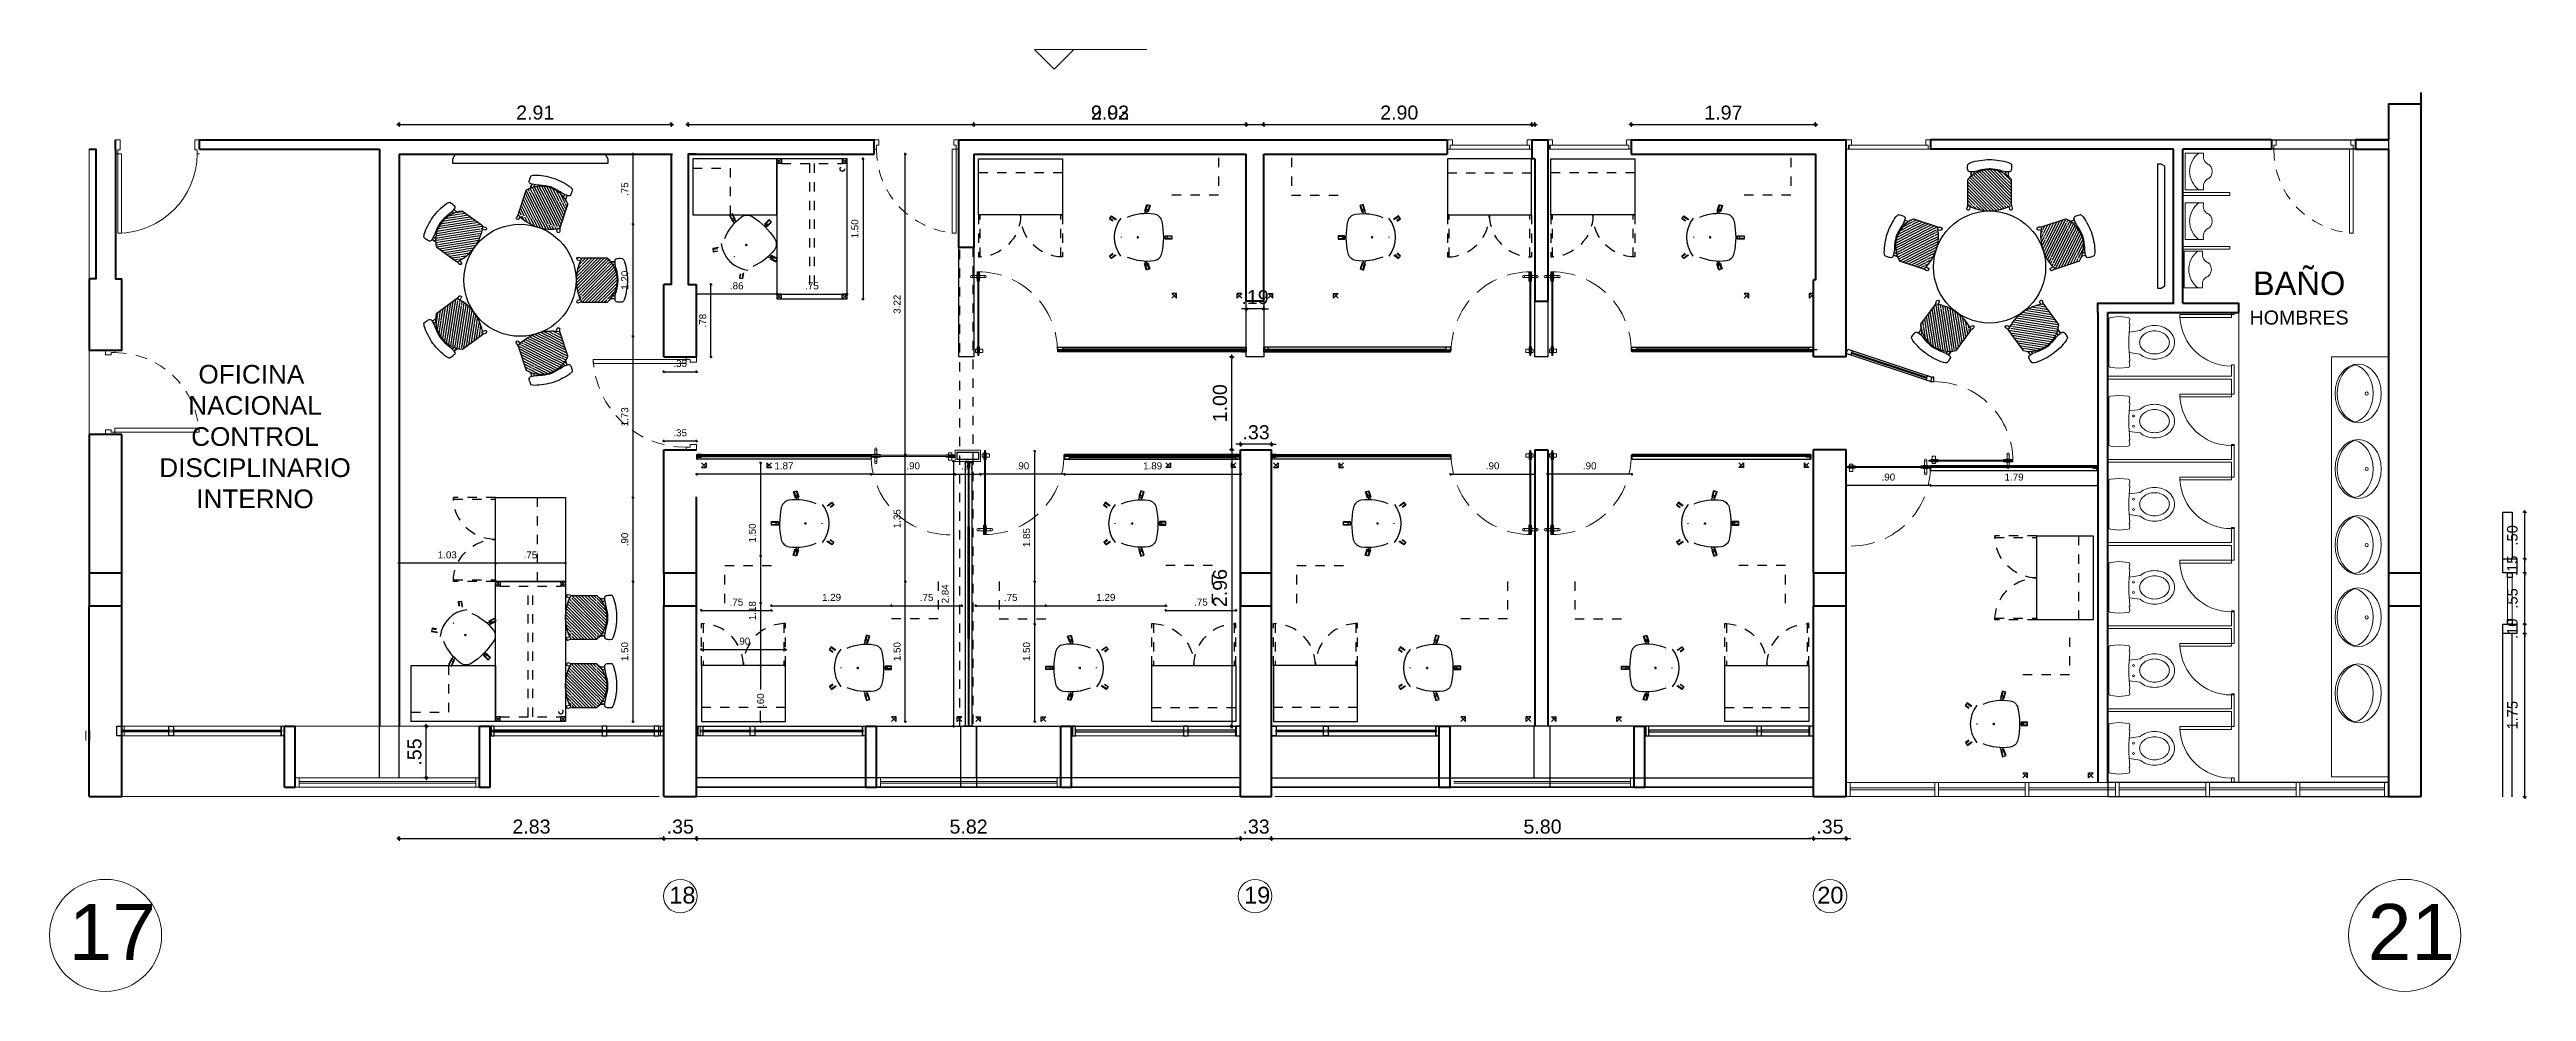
# Model space of a CAD drawing. Header units: millimetres. Extents: x -38 to 179, y -2 to 69.
# Drawn here: x 62.42 to 88.92, y 11.81 to 21.89 of the extents above; entities that cross this region are included whole.
import ezdxf

# ---------------------------------------------------------------- set-up
doc = ezdxf.new("R2010")
doc.units = ezdxf.units.MM
doc.linetypes.add('HIDDEN', pattern=[0.375, 0.25, -0.125])
doc.linetypes.add('HIDDEN2', pattern=[0.1875, 0.125, -0.0625])
doc.layers.get('0').update_dxf_attribs({"color": 255})
for name, color, linetype in [('0.00', 8, 'Continuous'), ('0.05', 6, 'Continuous'), ('A_MOBILIARIO', 6, 'Continuous'), ('D_2o PLANO', 131, 'Continuous'), ('D_4o PLANO', 211, 'Continuous'), ('X_COTAS100', 6, 'Continuous'), ('X_COTAS200', 6, 'Continuous'), ('X_COTAS50', 6, 'Continuous')]:
    doc.layers.add(name, color=color, linetype=linetype)
for name, color, linetype, lineweight in [('0.20', 3, 'Continuous', 20), ('00-Muros', 2, 'Continuous', 30), ('01 GRIS', 253, 'Continuous', 0), ('02 AZUL', 5, 'Continuous', 5), ('03 AMARILLO', 2, 'Continuous', 20), ('04 VERDE', 3, 'Continuous', 15), ('05 MAGENTA', 6, 'Continuous', 30), ('06 ROJO', 1, 'Continuous', 50), ('09 LETRA  EJES', 1, 'Continuous', 50), ('10 CIRCULO EJES', 5, 'Continuous', 15), ('12 COLUMNAS', 4, 'Continuous', 70), ('14 ANTEPECHO', 3, 'Continuous', 15), ('15 DIVISIONES LIVS', 3, 'Continuous', 15), ('A-PLAN5', 195, 'Continuous', 9), ('A_MUEBLES FIJOS', 6, 'Continuous', 5), ('NOMEN', 1, 'Continuous', 0)]:
    doc.layers.add(name, color=color, linetype=linetype, lineweight=lineweight)
doc.styles.get("Standard").update_dxf_attribs({"font": 'arial.ttf'})
doc.styles.add('UNAL PLANEACION', font='arial.ttf')
doc.dimstyles.new('COTAS 100', dxfattribs={"dimscale": 100, "dimtxt": 0.0015, "dimasz": 0.00025, "dimexe": 0, "dimexo": 0.00025, "dimgap": 0.0005, "dimtad": 1, "dimzin": 4, "dimdsep": 46, "dimtxsty": 'UNAL PLANEACION', "dimblk": 'DIMBLK', "dimcen": 1, "dimse1": 1, "dimse2": 1, "dimclrd": 8, "dimclre": 8, "dimclrt": 256, "dimadec": 0, "dimazin": 1, "dimtfac": 1, "dimtix": 1, "dimtmove": 2, "dimatfit": 0, "dimldrblk": 'INDICE', "dimfxl": 1, "dimtolj": 1, "dimtzin": 0, "dimarcsym": 0})
doc.dimstyles.new('COTAS 50', dxfattribs={"dimscale": 50, "dimtxt": 0.0015, "dimasz": 0.00025, "dimexe": 0, "dimexo": 0.00025, "dimgap": 0.001, "dimtad": 1, "dimzin": 4, "dimdsep": 46, "dimtxsty": 'UNAL PLANEACION', "dimblk": 'DIMBLK', "dimcen": 1, "dimse1": 1, "dimse2": 1, "dimclrd": 8, "dimclre": 8, "dimclrt": 256, "dimadec": 0, "dimazin": 1, "dimtfac": 1, "dimtix": 1, "dimtmove": 2, "dimatfit": 0, "dimldrblk": 'INDICE', "dimfxl": 1, "dimtolj": 1, "dimtzin": 0, "dimarcsym": 0})
doc.dimstyles.new('COTAS 75', dxfattribs={"dimscale": 75, "dimtxt": 0.0015, "dimasz": 0.00025, "dimexe": 0, "dimexo": 0.00025, "dimgap": 0.001, "dimtad": 1, "dimzin": 4, "dimdsep": 46, "dimtxsty": 'UNAL PLANEACION', "dimblk": 'DIMBLK', "dimcen": 1, "dimse1": 1, "dimse2": 1, "dimclrd": 8, "dimclre": 8, "dimclrt": 256, "dimadec": 0, "dimazin": 1, "dimtfac": 1, "dimtix": 1, "dimtmove": 2, "dimatfit": 0, "dimldrblk": 'INDICE', "dimfxl": 1, "dimtolj": 1, "dimtzin": 0, "dimarcsym": 0})

msp = doc.modelspace()

# ---------------------------------------------------------------- texts
at = {"layer": '04 VERDE', "width": 1.87293, "attachment_point": 2}
for s, insert, char_height in [('BAÑO\\P{\\H0.6x;HOMBRES }', (86.487, 19.515), 0.25), ('OFICINA  NACIONAL CONTROL DISCIPLINARIO INTERNO', (64.616, 18.516), 0.2)]:
    msp.add_mtext(s, dxfattribs=dict(at, insert=insert, char_height=char_height))
at = {"layer": '09 LETRA  EJES', "attachment_point": 1}
for s, insert, char_height, width in [('17', (62.622, 12.745), 0.6, 0.32056), ('18', (69.049, 12.93), 0.18, 0.09617), ('19', (75.199, 12.93), 0.18, 0.09617), ('20', (81.332, 12.93), 0.18, 0.09617), ('21', (87.222, 12.745), 0.6, 0.32056)]:
    msp.add_mtext(s, dxfattribs=dict(at, insert=insert, char_height=char_height, width=width))

# ---------------------------------------------------------------- blocks, each defined once
blk = doc.blocks.new('PT90M15')
blk.add_lwpolyline([(0.025, 0.1), (0.025, 1), (0.065, 1), (0.065, 0.1)], close=True)
for points in [[(0, 0), (0.05, 0), (0.05, 0.06), (0.025, 0.06), (0.025, 0.1), (0, 0.1)], [(0.9, 0), (0.85, 0), (0.85, 0.06), (0.875, 0.06), (0.875, 0.1), (0.9, 0.1)]]:
    blk.add_lwpolyline(points)
at = {"color": 252, "linetype": 'HIDDEN', "ltscale": 0.5}
blk.add_arc((-0.019, 0.107), 0.894, 359.542, 87.1849, dxfattribs=at)
blk = doc.blocks.new('DIMBLK')
for q in [(-1, 0), (0, 1), (1, 0), (0, -1)]:
    blk.add_line((0, 0), q)
blk.add_circle((0, 0), 0.5)
blk = doc.blocks.new('*D196')
at = {"layer": 'Defpoints', "color": 0, "transparency": 16777216}
for p in [(81.312, 21.089), (79.342, 20.772), (81.312, 20.772)]:
    blk.add_point(p, dxfattribs=at)
at = {"layer": 'X_COTAS100', "color": 8, "lineweight": -2, "transparency": 16777216}
blk.add_line((79.367, 21.089), (81.287, 21.089), dxfattribs=at)
at = {"layer": 'X_COTAS100', "color": 8, "lineweight": -2, "transparency": 16777216, "xscale": 0.025, "yscale": 0.025, "zscale": 0.025, "rotation": 180}
blk.add_blockref('DIMBLK', (79.342, 21.089), dxfattribs=at)
at = {"layer": 'X_COTAS100', "color": 8, "lineweight": -2, "transparency": 16777216, "xscale": 0.025, "yscale": 0.025, "zscale": 0.025}
blk.add_blockref('DIMBLK', (81.312, 21.089), dxfattribs=at)
at = {"layer": 'X_COTAS100', "transparency": 16777216, "insert": (80.327, 21.216), "char_height": 0.15, "attachment_point": 5, "style": 'UNAL PLANEACION'}
blk.add_mtext('\\A1;1.97', dxfattribs=at)
blk = doc.blocks.new('INDICE')
blk.add_line((-0.2, 0), (-1.2, 0))
blk.add_lwpolyline([(-0.5, 0.9), (-0.4, 0.9), (0, 0), (-0.4, -0.9), (-0.5, -0.9), (-0.2, 0)], close=True)
blk = doc.blocks.new('*D197')
at = {"layer": 'Defpoints', "color": 0, "transparency": 16777216}
for p in [(78.308, 21.089), (75.409, 19.202), (78.308, 19.202)]:
    blk.add_point(p, dxfattribs=at)
at = {"layer": 'X_COTAS100', "color": 8, "lineweight": -2, "transparency": 16777216}
blk.add_line((75.434, 21.089), (78.283, 21.089), dxfattribs=at)
at = {"layer": 'X_COTAS100', "color": 8, "lineweight": -2, "transparency": 16777216, "xscale": 0.025, "yscale": 0.025, "zscale": 0.025, "rotation": 180}
blk.add_blockref('DIMBLK', (75.409, 21.089), dxfattribs=at)
at = {"layer": 'X_COTAS100', "color": 8, "lineweight": -2, "transparency": 16777216, "xscale": 0.025, "yscale": 0.025, "zscale": 0.025}
blk.add_blockref('DIMBLK', (78.308, 21.089), dxfattribs=at)
at = {"layer": 'X_COTAS100', "transparency": 16777216, "insert": (76.859, 21.216), "char_height": 0.15, "attachment_point": 5, "style": 'UNAL PLANEACION'}
blk.add_mtext('\\A1;2.90', dxfattribs=at)
blk = doc.blocks.new('*D198')
at = {"layer": 'Defpoints', "color": 0, "transparency": 16777216}
for p in [(75.162, 17.607), (75.067, 14.647), (75.162, 14.647)]:
    blk.add_point(p, dxfattribs=at)
at = {"layer": 'X_COTAS100', "color": 8, "lineweight": -2, "transparency": 16777216}
blk.add_line((75.067, 17.582), (75.067, 14.672), dxfattribs=at)
at = {"layer": 'X_COTAS100', "color": 8, "lineweight": -2, "transparency": 16777216, "xscale": 0.025, "yscale": 0.025, "zscale": 0.025}
for p, rotation in [((75.067, 17.607), 90), ((75.067, 14.647), 270)]:
    blk.add_blockref('DIMBLK', p, dxfattribs=dict(at, rotation=rotation))
at = {"layer": 'X_COTAS100', "transparency": 16777216, "insert": (74.941, 16.127), "char_height": 0.15, "attachment_point": 5, "rotation": 90, "style": 'UNAL PLANEACION'}
blk.add_mtext('\\A1;2.96', dxfattribs=at)
blk = doc.blocks.new('*D199')
at = {"layer": 'Defpoints', "color": 0, "transparency": 16777216}
for p in [(75.067, 18.602), (75.327, 18.602), (75.327, 17.607)]:
    blk.add_point(p, dxfattribs=at)
at = {"layer": 'X_COTAS100', "color": 8, "lineweight": -2, "transparency": 16777216}
blk.add_line((75.067, 17.632), (75.067, 18.577), dxfattribs=at)
at = {"layer": 'X_COTAS100', "color": 8, "lineweight": -2, "transparency": 16777216, "xscale": 0.025, "yscale": 0.025, "zscale": 0.025}
for p, rotation in [((75.067, 18.602), 90), ((75.067, 17.607), 270)]:
    blk.add_blockref('DIMBLK', p, dxfattribs=dict(at, rotation=rotation))
at = {"layer": 'X_COTAS100', "transparency": 16777216, "insert": (74.941, 18.105), "char_height": 0.15, "attachment_point": 5, "rotation": 90, "style": 'UNAL PLANEACION'}
blk.add_mtext('\\A1;1.00', dxfattribs=at)
blk = doc.blocks.new('*D200')
at = {"layer": 'Defpoints', "color": 0, "transparency": 16777216}
for p in [(75.162, 17.667), (75.162, 17.607), (75.492, 17.607)]:
    blk.add_point(p, dxfattribs=at)
at = {"layer": 'X_COTAS100', "color": 8, "lineweight": -2, "transparency": 16777216}
for p, q in [((75.137, 17.667), (75.112, 17.667)), ((75.492, 17.667), (75.162, 17.667)), ((75.517, 17.667), (75.542, 17.667))]:
    blk.add_line(p, q, dxfattribs=at)
at = {"layer": 'X_COTAS100', "color": 8, "lineweight": -2, "transparency": 16777216, "xscale": 0.025, "yscale": 0.025, "zscale": 0.025}
blk.add_blockref('DIMBLK', (75.162, 17.667), dxfattribs=at)
at = {"layer": 'X_COTAS100', "color": 8, "lineweight": -2, "transparency": 16777216, "xscale": 0.025, "yscale": 0.025, "zscale": 0.025, "rotation": 180}
blk.add_blockref('DIMBLK', (75.492, 17.667), dxfattribs=at)
at = {"layer": 'X_COTAS100', "transparency": 16777216, "insert": (75.327, 17.794), "char_height": 0.15, "attachment_point": 5, "style": 'UNAL PLANEACION'}
blk.add_mtext('\\A1;.33', dxfattribs=at)
blk = doc.blocks.new('*D201')
at = {"layer": 'Defpoints', "color": 0, "transparency": 16777216}
for p in [(75.222, 19.202), (75.222, 19.115), (75.409, 19.202)]:
    blk.add_point(p, dxfattribs=at)
at = {"layer": 'X_COTAS100', "color": 8, "lineweight": -2, "transparency": 16777216}
for p, q in [((75.197, 19.115), (75.172, 19.115)), ((75.409, 19.115), (75.222, 19.115)), ((75.434, 19.115), (75.459, 19.115))]:
    blk.add_line(p, q, dxfattribs=at)
at = {"layer": 'X_COTAS100', "color": 8, "lineweight": -2, "transparency": 16777216, "xscale": 0.025, "yscale": 0.025, "zscale": 0.025}
blk.add_blockref('DIMBLK', (75.222, 19.115), dxfattribs=at)
at = {"layer": 'X_COTAS100', "color": 8, "lineweight": -2, "transparency": 16777216, "xscale": 0.025, "yscale": 0.025, "zscale": 0.025, "rotation": 180}
blk.add_blockref('DIMBLK', (75.409, 19.115), dxfattribs=at)
at = {"layer": 'X_COTAS100', "transparency": 16777216, "insert": (75.316, 19.241), "char_height": 0.15, "attachment_point": 5, "style": 'UNAL PLANEACION'}
blk.add_mtext('\\A1;.19', dxfattribs=at)
blk = doc.blocks.new('*D152')
at = {"layer": 'Defpoints', "color": 0, "transparency": 16777216}
for p in [(75.222, 21.089), (72.307, 20.772), (75.222, 20.772)]:
    blk.add_point(p, dxfattribs=at)
at = {"layer": 'X_COTAS100', "color": 8, "lineweight": -2, "transparency": 16777216}
blk.add_line((72.332, 21.089), (75.197, 21.089), dxfattribs=at)
at = {"layer": 'X_COTAS100', "color": 8, "lineweight": -2, "transparency": 16777216, "xscale": 0.025, "yscale": 0.025, "zscale": 0.025, "rotation": 180}
blk.add_blockref('DIMBLK', (72.307, 21.089), dxfattribs=at)
at = {"layer": 'X_COTAS100', "color": 8, "lineweight": -2, "transparency": 16777216, "xscale": 0.025, "yscale": 0.025, "zscale": 0.025}
blk.add_blockref('DIMBLK', (75.222, 21.089), dxfattribs=at)
at = {"layer": 'X_COTAS100', "transparency": 16777216, "insert": (73.764, 21.216), "char_height": 0.15, "attachment_point": 5, "style": 'UNAL PLANEACION'}
blk.add_mtext('\\A1;2.92', dxfattribs=at)
blk = doc.blocks.new('*D153')
at = {"layer": 'Defpoints', "color": 0, "transparency": 16777216}
for p in [(69.07, 21.089), (69.07, 19.377), (66.158, 19.104)]:
    blk.add_point(p, dxfattribs=at)
at = {"layer": 'X_COTAS100', "color": 8, "lineweight": -2, "transparency": 16777216}
blk.add_line((66.183, 21.089), (69.045, 21.089), dxfattribs=at)
at = {"layer": 'X_COTAS100', "color": 8, "lineweight": -2, "transparency": 16777216, "xscale": 0.025, "yscale": 0.025, "zscale": 0.025, "rotation": 180}
blk.add_blockref('DIMBLK', (66.158, 21.089), dxfattribs=at)
at = {"layer": 'X_COTAS100', "color": 8, "lineweight": -2, "transparency": 16777216, "xscale": 0.025, "yscale": 0.025, "zscale": 0.025}
blk.add_blockref('DIMBLK', (69.07, 21.089), dxfattribs=at)
at = {"layer": 'X_COTAS100', "transparency": 16777216, "insert": (67.614, 21.216), "char_height": 0.15, "attachment_point": 5, "style": 'UNAL PLANEACION'}
blk.add_mtext('\\A1;2.91', dxfattribs=at)
blk = doc.blocks.new('*D202')
at = {"layer": 'Defpoints', "color": 0, "transparency": 16777216}
for p in [(78.277, 21.089), (69.25, 20.772), (78.277, 20.772)]:
    blk.add_point(p, dxfattribs=at)
at = {"layer": 'X_COTAS100', "color": 8, "lineweight": -2, "transparency": 16777216}
blk.add_line((69.275, 21.089), (78.252, 21.089), dxfattribs=at)
at = {"layer": 'X_COTAS100', "color": 8, "lineweight": -2, "transparency": 16777216, "xscale": 0.025, "yscale": 0.025, "zscale": 0.025, "rotation": 180}
blk.add_blockref('DIMBLK', (69.25, 21.089), dxfattribs=at)
at = {"layer": 'X_COTAS100', "color": 8, "lineweight": -2, "transparency": 16777216, "xscale": 0.025, "yscale": 0.025, "zscale": 0.025}
blk.add_blockref('DIMBLK', (78.277, 21.089), dxfattribs=at)
at = {"layer": 'X_COTAS100', "transparency": 16777216, "insert": (73.764, 21.216), "char_height": 0.15, "attachment_point": 5, "style": 'UNAL PLANEACION'}
blk.add_mtext('\\A1;9.03', dxfattribs=at)
blk = doc.blocks.new('*D154')
at = {"layer": 'Defpoints', "color": 0, "transparency": 16777216}
for p in [(69.34, 14.102), (75.162, 14.102), (75.162, 13.446)]:
    blk.add_point(p, dxfattribs=at)
at = {"layer": 'X_COTAS100', "color": 8, "lineweight": -2, "transparency": 16777216}
blk.add_line((69.365, 13.446), (75.137, 13.446), dxfattribs=at)
at = {"layer": 'X_COTAS100', "color": 8, "lineweight": -2, "transparency": 16777216, "xscale": 0.025, "yscale": 0.025, "zscale": 0.025, "rotation": 180}
blk.add_blockref('DIMBLK', (69.34, 13.446), dxfattribs=at)
at = {"layer": 'X_COTAS100', "color": 8, "lineweight": -2, "transparency": 16777216, "xscale": 0.025, "yscale": 0.025, "zscale": 0.025}
blk.add_blockref('DIMBLK', (75.162, 13.446), dxfattribs=at)
at = {"layer": 'X_COTAS100', "transparency": 16777216, "insert": (72.251, 13.573), "char_height": 0.15, "attachment_point": 5, "style": 'UNAL PLANEACION'}
blk.add_mtext('\\A1;5.82', dxfattribs=at)
blk = doc.blocks.new('*D155')
at = {"layer": 'Defpoints', "color": 0, "transparency": 16777216}
for p in [(75.162, 13.897), (75.492, 13.897), (75.492, 13.446)]:
    blk.add_point(p, dxfattribs=at)
at = {"layer": 'X_COTAS100', "color": 8, "lineweight": -2, "transparency": 16777216}
for p, q in [((75.137, 13.446), (75.112, 13.446)), ((75.162, 13.446), (75.492, 13.446)), ((75.517, 13.446), (75.542, 13.446))]:
    blk.add_line(p, q, dxfattribs=at)
at = {"layer": 'X_COTAS100', "color": 8, "lineweight": -2, "transparency": 16777216, "xscale": 0.025, "yscale": 0.025, "zscale": 0.025}
blk.add_blockref('DIMBLK', (75.162, 13.446), dxfattribs=at)
at = {"layer": 'X_COTAS100', "color": 8, "lineweight": -2, "transparency": 16777216, "xscale": 0.025, "yscale": 0.025, "zscale": 0.025, "rotation": 180}
blk.add_blockref('DIMBLK', (75.492, 13.446), dxfattribs=at)
at = {"layer": 'X_COTAS100', "transparency": 16777216, "insert": (75.327, 13.573), "char_height": 0.15, "attachment_point": 5, "style": 'UNAL PLANEACION'}
blk.add_mtext('\\A1;.33', dxfattribs=at)
blk = doc.blocks.new('*D156')
at = {"layer": 'Defpoints', "color": 0, "transparency": 16777216}
for p in [(75.492, 14.547), (81.292, 13.897), (81.292, 13.446)]:
    blk.add_point(p, dxfattribs=at)
at = {"layer": 'X_COTAS100', "color": 8, "lineweight": -2, "transparency": 16777216}
blk.add_line((75.517, 13.446), (81.267, 13.446), dxfattribs=at)
at = {"layer": 'X_COTAS100', "color": 8, "lineweight": -2, "transparency": 16777216, "xscale": 0.025, "yscale": 0.025, "zscale": 0.025, "rotation": 180}
blk.add_blockref('DIMBLK', (75.492, 13.446), dxfattribs=at)
at = {"layer": 'X_COTAS100', "color": 8, "lineweight": -2, "transparency": 16777216, "xscale": 0.025, "yscale": 0.025, "zscale": 0.025}
blk.add_blockref('DIMBLK', (81.292, 13.446), dxfattribs=at)
at = {"layer": 'X_COTAS100', "transparency": 16777216, "insert": (78.392, 13.573), "char_height": 0.15, "attachment_point": 5, "style": 'UNAL PLANEACION'}
blk.add_mtext('\\A1;5.80', dxfattribs=at)
blk = doc.blocks.new('*D157')
at = {"layer": 'Defpoints', "color": 0, "transparency": 16777216}
for p in [(66.158, 14.647), (68.99, 14.102), (68.99, 13.446)]:
    blk.add_point(p, dxfattribs=at)
at = {"layer": 'X_COTAS100', "color": 8, "lineweight": -2, "transparency": 16777216}
blk.add_line((66.183, 13.446), (68.965, 13.446), dxfattribs=at)
at = {"layer": 'X_COTAS100', "color": 8, "lineweight": -2, "transparency": 16777216, "xscale": 0.025, "yscale": 0.025, "zscale": 0.025, "rotation": 180}
blk.add_blockref('DIMBLK', (66.158, 13.446), dxfattribs=at)
at = {"layer": 'X_COTAS100', "color": 8, "lineweight": -2, "transparency": 16777216, "xscale": 0.025, "yscale": 0.025, "zscale": 0.025}
blk.add_blockref('DIMBLK', (68.99, 13.446), dxfattribs=at)
at = {"layer": 'X_COTAS100', "transparency": 16777216, "insert": (67.574, 13.573), "char_height": 0.15, "attachment_point": 5, "style": 'UNAL PLANEACION'}
blk.add_mtext('\\A1;2.83', dxfattribs=at)
blk = doc.blocks.new('*D158')
at = {"layer": 'Defpoints', "color": 0, "transparency": 16777216}
for p in [(68.99, 13.897), (69.342, 13.897), (69.342, 13.446)]:
    blk.add_point(p, dxfattribs=at)
at = {"layer": 'X_COTAS100', "color": 8, "lineweight": -2, "transparency": 16777216}
for p, q in [((68.965, 13.446), (68.94, 13.446)), ((68.99, 13.446), (69.342, 13.446)), ((69.367, 13.446), (69.392, 13.446))]:
    blk.add_line(p, q, dxfattribs=at)
at = {"layer": 'X_COTAS100', "color": 8, "lineweight": -2, "transparency": 16777216, "xscale": 0.025, "yscale": 0.025, "zscale": 0.025}
blk.add_blockref('DIMBLK', (68.99, 13.446), dxfattribs=at)
at = {"layer": 'X_COTAS100', "color": 8, "lineweight": -2, "transparency": 16777216, "xscale": 0.025, "yscale": 0.025, "zscale": 0.025, "rotation": 180}
blk.add_blockref('DIMBLK', (69.342, 13.446), dxfattribs=at)
at = {"layer": 'X_COTAS100', "transparency": 16777216, "insert": (69.166, 13.573), "char_height": 0.15, "attachment_point": 5, "style": 'UNAL PLANEACION'}
blk.add_mtext('\\A1;.35', dxfattribs=at)
blk = doc.blocks.new('*D159')
at = {"layer": 'Defpoints', "color": 0, "transparency": 16777216}
for p in [(81.292, 13.897), (81.642, 13.897), (81.642, 13.446)]:
    blk.add_point(p, dxfattribs=at)
at = {"layer": 'X_COTAS100', "color": 8, "lineweight": -2, "transparency": 16777216}
for p, q in [((81.267, 13.446), (81.242, 13.446)), ((81.292, 13.446), (81.642, 13.446)), ((81.667, 13.446), (81.692, 13.446))]:
    blk.add_line(p, q, dxfattribs=at)
at = {"layer": 'X_COTAS100', "color": 8, "lineweight": -2, "transparency": 16777216, "xscale": 0.025, "yscale": 0.025, "zscale": 0.025}
blk.add_blockref('DIMBLK', (81.292, 13.446), dxfattribs=at)
at = {"layer": 'X_COTAS100', "color": 8, "lineweight": -2, "transparency": 16777216, "xscale": 0.025, "yscale": 0.025, "zscale": 0.025, "rotation": 180}
blk.add_blockref('DIMBLK', (81.642, 13.446), dxfattribs=at)
at = {"layer": 'X_COTAS100', "transparency": 16777216, "insert": (81.467, 13.573), "char_height": 0.15, "attachment_point": 5, "style": 'UNAL PLANEACION'}
blk.add_mtext('\\A1;.35', dxfattribs=at)
blk = doc.blocks.new('*D203')
at = {"layer": 'Defpoints', "color": 0, "transparency": 16777216}
for p in [(69.34, 19.377), (69.494, 19.377), (69.34, 18.602)]:
    blk.add_point(p, dxfattribs=at)
at = {"layer": 'X_COTAS50', "color": 8, "lineweight": -2, "transparency": 16777216}
blk.add_line((69.494, 18.615), (69.494, 19.365), dxfattribs=at)
at = {"layer": 'X_COTAS50', "color": 8, "lineweight": -2, "transparency": 16777216, "xscale": 0.0125, "yscale": 0.0125, "zscale": 0.0125}
for p, rotation in [((69.494, 19.377), 90), ((69.494, 18.602), 270)]:
    blk.add_blockref('DIMBLK', p, dxfattribs=dict(at, rotation=rotation))
at = {"layer": 'X_COTAS50', "transparency": 16777216, "insert": (69.406, 18.99), "char_height": 0.075, "attachment_point": 5, "rotation": 90, "style": 'UNAL PLANEACION'}
blk.add_mtext('\\A1;.78', dxfattribs=at)
blk = doc.blocks.new('*D204')
at = {"layer": 'Defpoints', "color": 0, "transparency": 16777216}
for p in [(68.99, 18.602), (69.34, 18.442), (69.34, 18.442)]:
    blk.add_point(p, dxfattribs=at)
at = {"layer": 'X_COTAS50', "color": 8, "lineweight": -2, "transparency": 16777216}
blk.add_line((69.003, 18.442), (69.328, 18.442), dxfattribs=at)
at = {"layer": 'X_COTAS50', "color": 8, "lineweight": -2, "transparency": 16777216, "xscale": 0.0125, "yscale": 0.0125, "zscale": 0.0125, "rotation": 180}
blk.add_blockref('DIMBLK', (68.99, 18.442), dxfattribs=at)
at = {"layer": 'X_COTAS50', "color": 8, "lineweight": -2, "transparency": 16777216, "xscale": 0.0125, "yscale": 0.0125, "zscale": 0.0125}
blk.add_blockref('DIMBLK', (69.34, 18.442), dxfattribs=at)
at = {"layer": 'X_COTAS50', "transparency": 16777216, "insert": (69.165, 18.531), "char_height": 0.075, "attachment_point": 5, "style": 'UNAL PLANEACION'}
blk.add_mtext('\\A1;.35', dxfattribs=at)
blk = doc.blocks.new('*D205')
at = {"layer": 'Defpoints', "color": 0, "transparency": 16777216}
for p in [(68.99, 17.7), (68.99, 17.607), (69.34, 17.607)]:
    blk.add_point(p, dxfattribs=at)
at = {"layer": 'X_COTAS50', "color": 8, "lineweight": -2, "transparency": 16777216}
blk.add_line((69.328, 17.7), (69.003, 17.7), dxfattribs=at)
at = {"layer": 'X_COTAS50', "color": 8, "lineweight": -2, "transparency": 16777216, "xscale": 0.0125, "yscale": 0.0125, "zscale": 0.0125, "rotation": 180}
blk.add_blockref('DIMBLK', (68.99, 17.7), dxfattribs=at)
at = {"layer": 'X_COTAS50', "color": 8, "lineweight": -2, "transparency": 16777216, "xscale": 0.0125, "yscale": 0.0125, "zscale": 0.0125}
blk.add_blockref('DIMBLK', (69.34, 17.7), dxfattribs=at)
at = {"layer": 'X_COTAS50', "transparency": 16777216, "insert": (69.165, 17.789), "char_height": 0.075, "attachment_point": 5, "style": 'UNAL PLANEACION'}
blk.add_mtext('\\A1;.35', dxfattribs=at)
blk = doc.blocks.new('*D160')
at = {"layer": 'Defpoints', "color": 0, "transparency": 16777216}
for p in [(66.158, 14.647), (66.448, 14.647), (66.158, 14.097)]:
    blk.add_point(p, dxfattribs=at)
at = {"layer": 'X_COTAS100', "color": 8, "lineweight": -2, "transparency": 16777216}
blk.add_line((66.448, 14.122), (66.448, 14.622), dxfattribs=at)
at = {"layer": 'X_COTAS100', "color": 8, "lineweight": -2, "transparency": 16777216, "xscale": 0.025, "yscale": 0.025, "zscale": 0.025}
for p, rotation in [((66.448, 14.647), 90), ((66.448, 14.097), 270)]:
    blk.add_blockref('DIMBLK', p, dxfattribs=dict(at, rotation=rotation))
at = {"layer": 'X_COTAS100', "transparency": 16777216, "insert": (66.322, 14.372), "char_height": 0.15, "attachment_point": 5, "rotation": 90, "style": 'UNAL PLANEACION'}
blk.add_mtext('\\A1;.55', dxfattribs=at)
blk = doc.blocks.new('*U13')
at = {"layer": 'A_MOBILIARIO'}
blk.add_lwpolyline([(0, 0), (0.9, 0), (0.9, 0.75), (0, 0.75)], close=True, dxfattribs=at)
at = {"layer": 'A_MOBILIARIO', "linetype": 'HIDDEN', "ltscale": 0.1}
blk.add_lwpolyline([(0, 0.45), (0.9, 0.45)], dxfattribs=at)
at = {"layer": 'A_MOBILIARIO', "color": 252, "linetype": 'HIDDEN', "ltscale": 0.1}
for points in [[(0, 0), (0, -0.45), (0.018, -0.45), (0.018, 0)], [(0.9, 0), (0.9, -0.45), (0.882, -0.45), (0.882, 0)]]:
    blk.add_lwpolyline(points, close=True, dxfattribs=at)
at = {"layer": 'A_MOBILIARIO', "color": 252, "linetype": 'HIDDEN2'}
for centre, start, end in [((0, 0), 270, 0), ((0.9, 0), 180, 270)]:
    blk.add_arc(centre, 0.45, start, end, dxfattribs=at)
blk = doc.blocks.new('MB-SO-PM')
at = {"layer": 'A_MOBILIARIO', "color": 252, "ltscale": 0.1}
for points in [[(-0.172, 0.266), (-0.199, 0.303), (-0.229, 0.282), (-0.192, 0.23)], [(-0.224, 0.285), (-0.19, 0.239)], [(-0.204, 0.3), (-0.178, 0.264)], [(0.191, 0.233), (0.227, 0.283), (0.197, 0.305), (0.17, 0.267)], [(0.202, 0.301), (0.176, 0.265)], [(0.222, 0.287), (0.189, 0.242)], [(-0.348, -0.102), (-0.282, -0.08)], [(-0.341, -0.125), (-0.274, -0.103)], [(0.341, -0.122), (0.275, -0.101)], [(0.349, -0.099), (0.282, -0.078)], [(-0.011, -0.362), (-0.011, -0.292)], [(0.013, -0.362), (0.013, -0.292)]]:
    blk.add_lwpolyline(points, dxfattribs=at)
at = {"layer": 'A_MOBILIARIO'}
for points in [[(0.212, 0.114, -0.134915), (0.249, -0.175, -0.313815), (0.171, -0.258, -0.106624), (-0.17, -0.259, -0.313815), (-0.248, -0.175, -0.134915), (-0.212, 0.114)], [(-0.004, 0.179, -0.001549), (0.004, 0.179, -0.001549)]]:
    blk.add_lwpolyline(points, format="xyb", dxfattribs=at)
for points in [[(0.012, 0), (-0.012, 0)], [(0, 0.012), (0, -0.012)]]:
    blk.add_lwpolyline(points, dxfattribs=at)
at = {"layer": 'A_MOBILIARIO', "color": 252, "ltscale": 0.1}
for points in [[(-0.339, -0.131), (-0.272, -0.109), (-0.284, -0.074), (-0.35, -0.095)], [(0.351, -0.093), (0.284, -0.072), (0.273, -0.107), (0.339, -0.129)], [(0.02, -0.362), (0.02, -0.292), (-0.017, -0.292), (-0.017, -0.362)]]:
    blk.add_lwpolyline(points, close=True, dxfattribs=at)
for points in [[(-0.254, -0.094), (-0.289, -0.104, -1.057066), (-0.293, -0.085), (-0.253, -0.07)], [(0.253, -0.07), (0.295, -0.086, -1.057066), (0.287, -0.103), (0.254, -0.094)], [(0.011, -0.277), (0.01, -0.307, -1.057066), (-0.009, -0.305), (-0.011, -0.277)]]:
    blk.add_lwpolyline(points, format="xyb", dxfattribs=at)
blk.add_arc((0, -0.076), 0.327, 51.6831, 128.4484, dxfattribs=at)
blk = doc.blocks.new('MB-SI-CT')
h = blk.add_hatch()
h.set_pattern_fill('ANSI31', color=252, scale=0.0075)
edge = h.paths.add_edge_path()
edge.add_arc((0, 0.13), 0.311, 41.3044, 138.6956, ccw=False)
edge.add_arc((0.226, 0.329), 0.0103, 0, 41.3044, ccw=False)
edge.add_line((0.236, 0.329), (0.236, 0.067))
edge.add_arc((0.226, 0.067), 0.0103, -61.5917, 0, ccw=False)
edge.add_arc((0, 0.485), 0.485, 241.5917, 298.4083, ccw=False)
edge.add_arc((-0.226, 0.067), 0.0103, 180, 241.5917, ccw=False)
edge.add_line((-0.236, 0.067), (-0.236, 0.329))
edge.add_arc((-0.226, 0.329), 0.0103, 138.6956, 180, ccw=False)
at = {"layer": 'A_MOBILIARIO', "color": 252}
for p, q in [((0.198, 0.37), (0.198, 0.417)), ((-0.233, 0.06), (-0.243, 0.028)), ((-0.207, 0.046), (-0.215, 0.02)), ((0.207, 0.046), (0.215, 0.02)), ((0.233, 0.06), (0.243, 0.028))]:
    blk.add_line(p, q, dxfattribs=at)
at = {"layer": 'A_MOBILIARIO'}
blk.add_line((0.198, 0.37), (0.198, 0.403), dxfattribs=at)
blk.add_lwpolyline([(-0.23, 0.502, 0.247322), (-0.234, 0.493), (-0.235, 0.473, 0.081502), (-0.23, 0.43, 0.224036), (-0.216, 0.419, 0.08102), (-0.192, 0.418, 0.050946), (-0.116, 0.432, -0.052412), (-0.005, 0.451, -0.014862), (0.005, 0.451, -0.052412), (0.116, 0.432, 0.050946), (0.192, 0.418, 0.08102), (0.216, 0.419, 0.224036), (0.23, 0.43, 0.081502), (0.235, 0.473), (0.234, 0.493, 0.247322), (0.23, 0.502, 0.032977), (0.202, 0.518, 0.07399), (0, 0.55, 0.07399), (-0.202, 0.518, 0.032977), (-0.23, 0.502)], format="xyb", dxfattribs=at)
blk.add_lwpolyline([(-0.234, 0.336, -0.452522), (0.234, 0.336, -0.182201), (0.236, 0.329), (0.236, 0.067, -0.275407), (0.231, 0.058, -0.253116), (-0.231, 0.058, -0.275407), (-0.236, 0.067), (-0.236, 0.329, -0.182201)], format="xyb", close=True, dxfattribs=at)
at = {"layer": 'A_MOBILIARIO', "color": 252}
for points in [[(-0.198, 0.417), (-0.198, 0.37)], [(-0.169, 0.42), (-0.169, 0.392)], [(0.169, 0.42), (0.169, 0.392)], [(0.198, 0.417), (0.198, 0.37)]]:
    blk.add_lwpolyline(points, dxfattribs=at)
for centre, start, end in [((-0.229, 0.024), 162.7298, 342.7298), ((0.229, 0.024), 197.2702, 17.2702)]:
    blk.add_arc(centre, 0.0149, start, end, dxfattribs=at)
blk = doc.blocks.new('MB-ETL-150x165')
at = {"layer": 'A_MOBILIARIO'}
for points in [[(0.75, 0), (0.75, 1.5), (0, 1.5), (0, 0)], [(0.75, 0), (1.65, 0), (1.65, 0.6), (0.75, 0.6)]]:
    blk.add_lwpolyline(points, close=True, dxfattribs=at)
at = {"layer": 'A_MOBILIARIO', "color": 252, "linetype": 'HIDDEN2', "ltscale": 0.1}
for points in [[(0, 1.5), (0.05, 1.45)], [(0, 1.45), (0.05, 1.5)], [(0, 1.45), (0.05, 1.45)], [(0.05, 1.5), (0.05, 1.45)], [(0.7, 1.5), (0.7, 1.45)], [(0.75, 1.5), (0.7, 1.45)], [(0.75, 1.45), (0.7, 1.5)], [(0.7, 1.45), (0.75, 1.45)], [(0, 0.05), (0.05, 0.05)], [(0, 0), (0.05, 0.05)], [(0, 0.05), (0.05, 0)], [(0.05, 0), (0.05, 0.05)], [(0.7, 0), (0.7, 0.05)], [(0.75, 0), (0.7, 0.05)], [(0.75, 0.05), (0.7, 0)], [(0.7, 0.05), (0.75, 0.05)]]:
    blk.add_lwpolyline(points, dxfattribs=at)
at = {"layer": 'A_MOBILIARIO', "color": 252, "linetype": 'HIDDEN2', "ltscale": 0.25}
for points in [[(0.7, 1.45), (0.05, 1.45)], [(0.35, 0.05), (0.35, 1.45)], [(0.4, 0.05), (0.4, 1.45)], [(1.65, 0.1), (1.25, 0.1), (1.25, 0.6)], [(0.7, 0.05), (0.05, 0.05)]]:
    blk.add_lwpolyline(points, dxfattribs=at)
at = {"layer": 'A_MOBILIARIO', "color": 252, "linetype": 'HIDDEN', "ltscale": 0.25}
blk.add_circle((0.05, 0.109), 0.025, dxfattribs=at)
blk = doc.blocks.new('MB-MA-120')
at = {"layer": 'A_MOBILIARIO', "color": 4}
blk.add_circle((0, 0), 0.6, dxfattribs=at)
blk = doc.blocks.new('*D165')
at = {"layer": 'Defpoints', "color": 0, "transparency": 16777216}
for p in [(67.188, 16.393), (67.188, 16.197), (67.938, 14.697)]:
    blk.add_point(p, dxfattribs=at)
at = {"layer": 'X_COTAS50', "color": 8, "lineweight": -2, "transparency": 16777216}
blk.add_line((67.926, 16.393), (67.201, 16.393), dxfattribs=at)
at = {"layer": 'X_COTAS50', "color": 8, "lineweight": -2, "transparency": 16777216, "xscale": 0.0125, "yscale": 0.0125, "zscale": 0.0125, "rotation": 180}
blk.add_blockref('DIMBLK', (67.188, 16.393), dxfattribs=at)
at = {"layer": 'X_COTAS50', "color": 8, "lineweight": -2, "transparency": 16777216, "xscale": 0.0125, "yscale": 0.0125, "zscale": 0.0125}
blk.add_blockref('DIMBLK', (67.938, 16.393), dxfattribs=at)
at = {"layer": 'X_COTAS50', "transparency": 16777216, "insert": (67.563, 16.481), "char_height": 0.075, "attachment_point": 5, "style": 'UNAL PLANEACION'}
blk.add_mtext('\\A1;.75', dxfattribs=at)
blk = doc.blocks.new('*D166')
at = {"layer": 'Defpoints', "color": 0, "transparency": 16777216}
for p in [(66.158, 16.393), (66.158, 16.287), (67.188, 16.197)]:
    blk.add_point(p, dxfattribs=at)
at = {"layer": 'X_COTAS50', "color": 8, "lineweight": -2, "transparency": 16777216}
blk.add_line((67.176, 16.393), (66.171, 16.393), dxfattribs=at)
at = {"layer": 'X_COTAS50', "color": 8, "lineweight": -2, "transparency": 16777216, "xscale": 0.0125, "yscale": 0.0125, "zscale": 0.0125, "rotation": 180}
blk.add_blockref('DIMBLK', (66.158, 16.393), dxfattribs=at)
at = {"layer": 'X_COTAS50', "color": 8, "lineweight": -2, "transparency": 16777216, "xscale": 0.0125, "yscale": 0.0125, "zscale": 0.0125}
blk.add_blockref('DIMBLK', (67.188, 16.393), dxfattribs=at)
at = {"layer": 'X_COTAS50', "transparency": 16777216, "insert": (66.673, 16.482), "char_height": 0.075, "attachment_point": 5, "style": 'UNAL PLANEACION'}
blk.add_mtext('\\A1;1.03', dxfattribs=at)
blk = doc.blocks.new('*D167')
at = {"layer": 'Defpoints', "color": 0, "transparency": 16777216}
for p in [(67.938, 16.197), (68.661, 16.197), (67.938, 14.697)]:
    blk.add_point(p, dxfattribs=at)
at = {"layer": 'X_COTAS50', "color": 8, "lineweight": -2, "transparency": 16777216}
blk.add_line((68.661, 14.71), (68.661, 16.185), dxfattribs=at)
at = {"layer": 'X_COTAS50', "color": 8, "lineweight": -2, "transparency": 16777216, "xscale": 0.0125, "yscale": 0.0125, "zscale": 0.0125}
for p, rotation in [((68.661, 16.197), 90), ((68.661, 14.697), 270)]:
    blk.add_blockref('DIMBLK', p, dxfattribs=dict(at, rotation=rotation))
at = {"layer": 'X_COTAS50', "transparency": 16777216, "insert": (68.572, 15.447), "char_height": 0.075, "attachment_point": 5, "rotation": 90, "style": 'UNAL PLANEACION'}
blk.add_mtext('\\A1;1.50', dxfattribs=at)
blk = doc.blocks.new('*D168')
at = {"layer": 'Defpoints', "color": 0, "transparency": 16777216}
for p in [(67.938, 17.097), (68.661, 17.097), (67.938, 16.197)]:
    blk.add_point(p, dxfattribs=at)
at = {"layer": 'X_COTAS50', "color": 8, "lineweight": -2, "transparency": 16777216}
blk.add_line((68.661, 16.21), (68.661, 17.085), dxfattribs=at)
at = {"layer": 'X_COTAS50', "color": 8, "lineweight": -2, "transparency": 16777216, "xscale": 0.0125, "yscale": 0.0125, "zscale": 0.0125}
for p, rotation in [((68.661, 17.097), 90), ((68.661, 16.197), 270)]:
    blk.add_blockref('DIMBLK', p, dxfattribs=dict(at, rotation=rotation))
at = {"layer": 'X_COTAS50', "transparency": 16777216, "insert": (68.572, 16.647), "char_height": 0.075, "attachment_point": 5, "rotation": 90, "style": 'UNAL PLANEACION'}
blk.add_mtext('\\A1;.90', dxfattribs=at)
blk = doc.blocks.new('*D169')
at = {"layer": 'Defpoints', "color": 0, "transparency": 16777216}
for p in [(67.451, 18.822), (68.661, 18.822), (67.938, 17.097)]:
    blk.add_point(p, dxfattribs=at)
at = {"layer": 'X_COTAS50', "color": 8, "lineweight": -2, "transparency": 16777216}
blk.add_line((68.661, 17.11), (68.661, 18.81), dxfattribs=at)
at = {"layer": 'X_COTAS50', "color": 8, "lineweight": -2, "transparency": 16777216, "xscale": 0.0125, "yscale": 0.0125, "zscale": 0.0125}
for p, rotation in [((68.661, 18.822), 90), ((68.661, 17.097), 270)]:
    blk.add_blockref('DIMBLK', p, dxfattribs=dict(at, rotation=rotation))
at = {"layer": 'X_COTAS50', "transparency": 16777216, "insert": (68.572, 17.96), "char_height": 0.075, "attachment_point": 5, "rotation": 90, "style": 'UNAL PLANEACION'}
blk.add_mtext('\\A1;1.73', dxfattribs=at)
blk = doc.blocks.new('*D170')
at = {"layer": 'Defpoints', "color": 0, "transparency": 16777216}
for p in [(67.451, 20.022), (68.661, 20.022), (67.451, 18.822)]:
    blk.add_point(p, dxfattribs=at)
at = {"layer": 'X_COTAS50', "color": 8, "lineweight": -2, "transparency": 16777216}
blk.add_line((68.661, 18.835), (68.661, 20.01), dxfattribs=at)
at = {"layer": 'X_COTAS50', "color": 8, "lineweight": -2, "transparency": 16777216, "xscale": 0.0125, "yscale": 0.0125, "zscale": 0.0125}
for p, rotation in [((68.661, 20.022), 90), ((68.661, 18.822), 270)]:
    blk.add_blockref('DIMBLK', p, dxfattribs=dict(at, rotation=rotation))
at = {"layer": 'X_COTAS50', "transparency": 16777216, "insert": (68.572, 19.422), "char_height": 0.075, "attachment_point": 5, "rotation": 90, "style": 'UNAL PLANEACION'}
blk.add_mtext('\\A1;1.20', dxfattribs=at)
blk = doc.blocks.new('*D171')
at = {"layer": 'Defpoints', "color": 0, "transparency": 16777216}
for p in [(66.138, 20.772), (68.661, 20.772), (67.451, 20.022)]:
    blk.add_point(p, dxfattribs=at)
at = {"layer": 'X_COTAS50', "color": 8, "lineweight": -2, "transparency": 16777216}
blk.add_line((68.661, 20.035), (68.661, 20.76), dxfattribs=at)
at = {"layer": 'X_COTAS50', "color": 8, "lineweight": -2, "transparency": 16777216, "xscale": 0.0125, "yscale": 0.0125, "zscale": 0.0125}
for p, rotation in [((68.661, 20.772), 90), ((68.661, 20.022), 270)]:
    blk.add_blockref('DIMBLK', p, dxfattribs=dict(at, rotation=rotation))
at = {"layer": 'X_COTAS50', "transparency": 16777216, "insert": (68.572, 20.397), "char_height": 0.075, "attachment_point": 5, "rotation": 90, "style": 'UNAL PLANEACION'}
blk.add_mtext('\\A1;.75', dxfattribs=at)
blk = doc.blocks.new('*D172')
at = {"layer": 'Defpoints', "color": 0, "transparency": 16777216}
for p in [(70.2, 19.483), (70.95, 19.483), (70.95, 19.274)]:
    blk.add_point(p, dxfattribs=at)
at = {"layer": 'X_COTAS50', "color": 8, "lineweight": -2, "transparency": 16777216}
blk.add_line((70.213, 19.274), (70.938, 19.274), dxfattribs=at)
at = {"layer": 'X_COTAS50', "color": 8, "lineweight": -2, "transparency": 16777216, "xscale": 0.0125, "yscale": 0.0125, "zscale": 0.0125, "rotation": 180}
blk.add_blockref('DIMBLK', (70.2, 19.274), dxfattribs=at)
at = {"layer": 'X_COTAS50', "color": 8, "lineweight": -2, "transparency": 16777216, "xscale": 0.0125, "yscale": 0.0125, "zscale": 0.0125}
blk.add_blockref('DIMBLK', (70.95, 19.274), dxfattribs=at)
at = {"layer": 'X_COTAS50', "transparency": 16777216, "insert": (70.575, 19.362), "char_height": 0.075, "attachment_point": 5, "style": 'UNAL PLANEACION'}
blk.add_mtext('\\A1;.75', dxfattribs=at)
blk = doc.blocks.new('*D173')
at = {"layer": 'Defpoints', "color": 0, "transparency": 16777216}
for p in [(70.95, 20.722), (70.95, 19.222), (71.122, 19.222)]:
    blk.add_point(p, dxfattribs=at)
at = {"layer": 'X_COTAS50', "color": 8, "lineweight": -2, "transparency": 16777216}
blk.add_line((71.122, 20.71), (71.122, 19.235), dxfattribs=at)
at = {"layer": 'X_COTAS50', "color": 8, "lineweight": -2, "transparency": 16777216, "xscale": 0.0125, "yscale": 0.0125, "zscale": 0.0125}
for p, rotation in [((71.122, 20.722), 90), ((71.122, 19.222), 270)]:
    blk.add_blockref('DIMBLK', p, dxfattribs=dict(at, rotation=rotation))
at = {"layer": 'X_COTAS50', "transparency": 16777216, "insert": (71.034, 19.972), "char_height": 0.075, "attachment_point": 5, "rotation": 90, "style": 'UNAL PLANEACION'}
blk.add_mtext('\\A1;1.50', dxfattribs=at)
blk = doc.blocks.new('*D174')
at = {"layer": 'Defpoints', "color": 0, "transparency": 16777216}
for p in [(69.34, 19.483), (70.2, 19.483), (69.34, 19.274)]:
    blk.add_point(p, dxfattribs=at)
at = {"layer": 'X_COTAS50', "color": 8, "lineweight": -2, "transparency": 16777216}
blk.add_line((70.188, 19.274), (69.353, 19.274), dxfattribs=at)
at = {"layer": 'X_COTAS50', "color": 8, "lineweight": -2, "transparency": 16777216, "xscale": 0.0125, "yscale": 0.0125, "zscale": 0.0125, "rotation": 180}
blk.add_blockref('DIMBLK', (69.34, 19.274), dxfattribs=at)
at = {"layer": 'X_COTAS50', "color": 8, "lineweight": -2, "transparency": 16777216, "xscale": 0.0125, "yscale": 0.0125, "zscale": 0.0125}
blk.add_blockref('DIMBLK', (70.2, 19.274), dxfattribs=at)
at = {"layer": 'X_COTAS50', "transparency": 16777216, "insert": (69.77, 19.362), "char_height": 0.075, "attachment_point": 5, "style": 'UNAL PLANEACION'}
blk.add_mtext('\\A1;.86', dxfattribs=at)
blk = doc.blocks.new('MB-ET-150x75')
at = {"layer": 'A_MOBILIARIO', "color": 9, "linetype": 'HIDDEN2', "ltscale": 0.1, "true_color": 0xc7c8ca}
for points in [[(1.45, 0.75), (1.45, 0.7)], [(1.5, 0.75), (1.45, 0.7)], [(1.45, 0.75), (1.5, 0.7)], [(1.5, 0.7), (1.45, 0.7)], [(1.45, 0.05), (1.45, 0)], [(1.5, 0.05), (1.45, 0.05)], [(1.5, 0), (1.45, 0.05)], [(1.45, 0), (1.5, 0.05)]]:
    blk.add_lwpolyline(points, dxfattribs=at)
at = {"layer": 'A_MOBILIARIO', "color": 252, "linetype": 'HIDDEN2', "ltscale": 0.25}
blk.add_lwpolyline([(0, 0.5), (0.4, 0.5), (0.4, 0)], dxfattribs=at)
blk = doc.blocks.new('*U12')
at = {"layer": 'A_MOBILIARIO'}
blk.add_lwpolyline([(0, 0), (0.9, 0), (0.9, 0.6), (0, 0.6)], close=True, dxfattribs=at)
at = {"layer": 'A_MOBILIARIO', "linetype": 'HIDDEN', "ltscale": 0.1}
blk.add_lwpolyline([(0, 0.45), (0.9, 0.45)], dxfattribs=at)
at = {"layer": 'A_MOBILIARIO', "color": 252, "linetype": 'HIDDEN', "ltscale": 0.1}
for points in [[(0, 0), (0, -0.45), (0.018, -0.45), (0.018, 0)], [(0.9, 0), (0.9, -0.45), (0.882, -0.45), (0.882, 0)]]:
    blk.add_lwpolyline(points, close=True, dxfattribs=at)
at = {"layer": 'A_MOBILIARIO', "color": 252, "linetype": 'HIDDEN2'}
for centre, start, end in [((0, 0), 270, 0), ((0.9, 0), 180, 270)]:
    blk.add_arc(centre, 0.45, start, end, dxfattribs=at)
blk = doc.blocks.new('*D175')
at = {"layer": 'Defpoints', "color": 0, "transparency": 16777216}
for p in [(73.077, 15.938), (72.327, 15.742), (73.077, 15.742)]:
    blk.add_point(p, dxfattribs=at)
at = {"layer": 'X_COTAS50', "color": 8, "lineweight": -2, "transparency": 16777216}
blk.add_line((72.34, 15.938), (73.065, 15.938), dxfattribs=at)
at = {"layer": 'X_COTAS50', "color": 8, "lineweight": -2, "transparency": 16777216, "xscale": 0.0125, "yscale": 0.0125, "zscale": 0.0125, "rotation": 180}
blk.add_blockref('DIMBLK', (72.327, 15.938), dxfattribs=at)
at = {"layer": 'X_COTAS50', "color": 8, "lineweight": -2, "transparency": 16777216, "xscale": 0.0125, "yscale": 0.0125, "zscale": 0.0125}
blk.add_blockref('DIMBLK', (73.077, 15.938), dxfattribs=at)
at = {"layer": 'X_COTAS50', "transparency": 16777216, "insert": (72.702, 16.026), "char_height": 0.075, "attachment_point": 5, "style": 'UNAL PLANEACION'}
blk.add_mtext('\\A1;.75', dxfattribs=at)
blk = doc.blocks.new('*D176')
at = {"layer": 'Defpoints', "color": 0, "transparency": 16777216}
for p in [(74.362, 16.017), (74.362, 15.938), (73.077, 15.742)]:
    blk.add_point(p, dxfattribs=at)
at = {"layer": 'X_COTAS50', "color": 8, "lineweight": -2, "transparency": 16777216}
blk.add_line((73.09, 15.938), (74.35, 15.938), dxfattribs=at)
at = {"layer": 'X_COTAS50', "color": 8, "lineweight": -2, "transparency": 16777216, "xscale": 0.0125, "yscale": 0.0125, "zscale": 0.0125, "rotation": 180}
blk.add_blockref('DIMBLK', (73.077, 15.938), dxfattribs=at)
at = {"layer": 'X_COTAS50', "color": 8, "lineweight": -2, "transparency": 16777216, "xscale": 0.0125, "yscale": 0.0125, "zscale": 0.0125}
blk.add_blockref('DIMBLK', (74.362, 15.938), dxfattribs=at)
at = {"layer": 'X_COTAS50', "transparency": 16777216, "insert": (73.72, 16.027), "char_height": 0.075, "attachment_point": 5, "style": 'UNAL PLANEACION'}
blk.add_mtext('\\A1;1.29', dxfattribs=at)
blk = doc.blocks.new('*D177')
at = {"layer": 'Defpoints', "color": 0, "transparency": 16777216}
for p in [(74.362, 15.967), (75.112, 15.967), (75.112, 15.888)]:
    blk.add_point(p, dxfattribs=at)
at = {"layer": 'X_COTAS50', "color": 8, "lineweight": -2, "transparency": 16777216}
blk.add_line((74.375, 15.888), (75.1, 15.888), dxfattribs=at)
at = {"layer": 'X_COTAS50', "color": 8, "lineweight": -2, "transparency": 16777216, "xscale": 0.0125, "yscale": 0.0125, "zscale": 0.0125, "rotation": 180}
blk.add_blockref('DIMBLK', (74.362, 15.888), dxfattribs=at)
at = {"layer": 'X_COTAS50', "color": 8, "lineweight": -2, "transparency": 16777216, "xscale": 0.0125, "yscale": 0.0125, "zscale": 0.0125}
blk.add_blockref('DIMBLK', (75.112, 15.888), dxfattribs=at)
at = {"layer": 'X_COTAS50', "transparency": 16777216, "insert": (74.737, 15.976), "char_height": 0.075, "attachment_point": 5, "style": 'UNAL PLANEACION'}
blk.add_mtext('\\A1;.75', dxfattribs=at)
blk = doc.blocks.new('*D178')
at = {"layer": 'Defpoints', "color": 0, "transparency": 16777216}
for p in [(72.959, 16.197), (73.077, 16.197), (73.077, 14.697)]:
    blk.add_point(p, dxfattribs=at)
at = {"layer": 'X_COTAS50', "color": 8, "lineweight": -2, "transparency": 16777216}
blk.add_line((72.959, 14.71), (72.959, 16.185), dxfattribs=at)
at = {"layer": 'X_COTAS50', "color": 8, "lineweight": -2, "transparency": 16777216, "xscale": 0.0125, "yscale": 0.0125, "zscale": 0.0125}
for p, rotation in [((72.959, 16.197), 90), ((72.959, 14.697), 270)]:
    blk.add_blockref('DIMBLK', p, dxfattribs=dict(at, rotation=rotation))
at = {"layer": 'X_COTAS50', "transparency": 16777216, "insert": (72.871, 15.447), "char_height": 0.075, "attachment_point": 5, "rotation": 90, "style": 'UNAL PLANEACION'}
blk.add_mtext('\\A1;1.50', dxfattribs=at)
blk = doc.blocks.new('*D179')
at = {"layer": 'Defpoints', "color": 0, "transparency": 16777216}
for p in [(72.959, 17.592), (73.277, 17.592), (73.077, 15.742)]:
    blk.add_point(p, dxfattribs=at)
at = {"layer": 'X_COTAS50', "color": 8, "lineweight": -2, "transparency": 16777216}
blk.add_line((72.959, 15.755), (72.959, 17.58), dxfattribs=at)
at = {"layer": 'X_COTAS50', "color": 8, "lineweight": -2, "transparency": 16777216, "xscale": 0.0125, "yscale": 0.0125, "zscale": 0.0125}
for p, rotation in [((72.959, 17.592), 90), ((72.959, 15.742), 270)]:
    blk.add_blockref('DIMBLK', p, dxfattribs=dict(at, rotation=rotation))
at = {"layer": 'X_COTAS50', "transparency": 16777216, "insert": (72.871, 16.667), "char_height": 0.075, "attachment_point": 5, "rotation": 90, "style": 'UNAL PLANEACION'}
blk.add_mtext('\\A1;1.85', dxfattribs=at)
blk = doc.blocks.new('*D180')
at = {"layer": 'Defpoints', "color": 0, "transparency": 16777216}
for p in [(70.142, 17.467), (70.026, 15.967), (70.142, 15.967)]:
    blk.add_point(p, dxfattribs=at)
at = {"layer": 'X_COTAS50', "color": 8, "lineweight": -2, "transparency": 16777216}
blk.add_line((70.026, 17.455), (70.026, 15.98), dxfattribs=at)
at = {"layer": 'X_COTAS50', "color": 8, "lineweight": -2, "transparency": 16777216, "xscale": 0.0125, "yscale": 0.0125, "zscale": 0.0125}
for p, rotation in [((70.026, 17.467), 90), ((70.026, 15.967), 270)]:
    blk.add_blockref('DIMBLK', p, dxfattribs=dict(at, rotation=rotation))
at = {"layer": 'X_COTAS50', "transparency": 16777216, "insert": (69.938, 16.717), "char_height": 0.075, "attachment_point": 5, "rotation": 90, "style": 'UNAL PLANEACION'}
blk.add_mtext('\\A1;1.50', dxfattribs=at)
blk = doc.blocks.new('*D181')
at = {"layer": 'Defpoints', "color": 0, "transparency": 16777216}
for p in [(70.142, 16.472), (70.026, 15.297), (70.292, 15.297)]:
    blk.add_point(p, dxfattribs=at)
at = {"layer": 'X_COTAS50', "color": 8, "lineweight": -2, "transparency": 16777216}
blk.add_line((70.026, 16.46), (70.026, 15.31), dxfattribs=at)
at = {"layer": 'X_COTAS50', "color": 8, "lineweight": -2, "transparency": 16777216, "xscale": 0.0125, "yscale": 0.0125, "zscale": 0.0125}
for p, rotation in [((70.026, 16.472), 90), ((70.026, 15.297), 270)]:
    blk.add_blockref('DIMBLK', p, dxfattribs=dict(at, rotation=rotation))
at = {"layer": 'X_COTAS50', "transparency": 16777216, "insert": (69.938, 15.885), "char_height": 0.075, "attachment_point": 5, "rotation": 90, "style": 'UNAL PLANEACION'}
blk.add_mtext('\\A1;1.18', dxfattribs=at)
blk = doc.blocks.new('*D182')
at = {"layer": 'Defpoints', "color": 0, "transparency": 16777216}
for p in [(70.292, 15.297), (70.026, 14.697), (70.292, 14.697)]:
    blk.add_point(p, dxfattribs=at)
at = {"layer": 'X_COTAS50', "color": 8, "lineweight": -2, "transparency": 16777216}
for p, q in [((70.026, 15.285), (70.026, 15.043)), ((70.026, 14.71), (70.026, 14.812))]:
    blk.add_line(p, q, dxfattribs=at)
at = {"layer": 'X_COTAS50', "color": 8, "lineweight": -2, "transparency": 16777216, "xscale": 0.0125, "yscale": 0.0125, "zscale": 0.0125}
for p, rotation in [((70.026, 15.297), 90), ((70.026, 14.697), 270)]:
    blk.add_blockref('DIMBLK', p, dxfattribs=dict(at, rotation=rotation))
at = {"layer": 'X_COTAS50', "transparency": 16777216, "insert": (70.026, 14.927), "char_height": 0.075, "attachment_point": 5, "rotation": 90, "style": 'UNAL PLANEACION'}
blk.add_mtext('\\A1;.60', dxfattribs=at)
blk = doc.blocks.new('*D183')
at = {"layer": 'Defpoints', "color": 0, "transparency": 16777216}
for p in [(71.427, 16.197), (71.574, 16.197), (71.427, 14.697)]:
    blk.add_point(p, dxfattribs=at)
at = {"layer": 'X_COTAS50', "color": 8, "lineweight": -2, "transparency": 16777216}
blk.add_line((71.574, 14.71), (71.574, 16.185), dxfattribs=at)
at = {"layer": 'X_COTAS50', "color": 8, "lineweight": -2, "transparency": 16777216, "xscale": 0.0125, "yscale": 0.0125, "zscale": 0.0125}
for p, rotation in [((71.574, 16.197), 90), ((71.574, 14.697), 270)]:
    blk.add_blockref('DIMBLK', p, dxfattribs=dict(at, rotation=rotation))
at = {"layer": 'X_COTAS50', "transparency": 16777216, "insert": (71.486, 15.447), "char_height": 0.075, "attachment_point": 5, "rotation": 90, "style": 'UNAL PLANEACION'}
blk.add_mtext('\\A1;1.50', dxfattribs=at)
blk = doc.blocks.new('*D184')
at = {"layer": 'Defpoints', "color": 0, "transparency": 16777216}
for p in [(71.208, 17.542), (71.574, 17.542), (71.427, 16.197)]:
    blk.add_point(p, dxfattribs=at)
at = {"layer": 'X_COTAS50', "color": 8, "lineweight": -2, "transparency": 16777216}
blk.add_line((71.574, 16.21), (71.574, 17.53), dxfattribs=at)
at = {"layer": 'X_COTAS50', "color": 8, "lineweight": -2, "transparency": 16777216, "xscale": 0.0125, "yscale": 0.0125, "zscale": 0.0125}
for p, rotation in [((71.574, 17.542), 90), ((71.574, 16.197), 270)]:
    blk.add_blockref('DIMBLK', p, dxfattribs=dict(at, rotation=rotation))
at = {"layer": 'X_COTAS50', "transparency": 16777216, "insert": (71.486, 16.87), "char_height": 0.075, "attachment_point": 5, "rotation": 90, "style": 'UNAL PLANEACION'}
blk.add_mtext('\\A1;1.35', dxfattribs=at)
blk = doc.blocks.new('*D185')
at = {"layer": 'Defpoints', "color": 0, "transparency": 16777216}
for p in [(71.257, 20.772), (71.574, 20.772), (71.207, 17.557)]:
    blk.add_point(p, dxfattribs=at)
at = {"layer": 'X_COTAS50', "color": 8, "lineweight": -2, "transparency": 16777216}
blk.add_line((71.574, 17.57), (71.574, 20.76), dxfattribs=at)
at = {"layer": 'X_COTAS50', "color": 8, "lineweight": -2, "transparency": 16777216, "xscale": 0.0125, "yscale": 0.0125, "zscale": 0.0125}
for p, rotation in [((71.574, 20.772), 90), ((71.574, 17.557), 270)]:
    blk.add_blockref('DIMBLK', p, dxfattribs=dict(at, rotation=rotation))
at = {"layer": 'X_COTAS50', "transparency": 16777216, "insert": (71.486, 19.165), "char_height": 0.075, "attachment_point": 5, "rotation": 90, "style": 'UNAL PLANEACION'}
blk.add_mtext('\\A1;3.22', dxfattribs=at)
blk = doc.blocks.new('*D186')
at = {"layer": 'Defpoints', "color": 0, "transparency": 16777216}
for p in [(69.392, 15.967), (70.142, 15.967), (70.142, 15.888)]:
    blk.add_point(p, dxfattribs=at)
at = {"layer": 'X_COTAS50', "color": 8, "lineweight": -2, "transparency": 16777216}
blk.add_line((69.405, 15.888), (70.13, 15.888), dxfattribs=at)
at = {"layer": 'X_COTAS50', "color": 8, "lineweight": -2, "transparency": 16777216, "xscale": 0.0125, "yscale": 0.0125, "zscale": 0.0125, "rotation": 180}
blk.add_blockref('DIMBLK', (69.392, 15.888), dxfattribs=at)
at = {"layer": 'X_COTAS50', "color": 8, "lineweight": -2, "transparency": 16777216, "xscale": 0.0125, "yscale": 0.0125, "zscale": 0.0125}
blk.add_blockref('DIMBLK', (70.142, 15.888), dxfattribs=at)
at = {"layer": 'X_COTAS50', "transparency": 16777216, "insert": (69.767, 15.976), "char_height": 0.075, "attachment_point": 5, "style": 'UNAL PLANEACION'}
blk.add_mtext('\\A1;.75', dxfattribs=at)
blk = doc.blocks.new('*D187')
at = {"layer": 'Defpoints', "color": 0, "transparency": 16777216}
for p in [(70.142, 16.017), (71.427, 15.938), (71.427, 15.742)]:
    blk.add_point(p, dxfattribs=at)
at = {"layer": 'X_COTAS50', "color": 8, "lineweight": -2, "transparency": 16777216}
blk.add_line((70.155, 15.938), (71.415, 15.938), dxfattribs=at)
at = {"layer": 'X_COTAS50', "color": 8, "lineweight": -2, "transparency": 16777216, "xscale": 0.0125, "yscale": 0.0125, "zscale": 0.0125, "rotation": 180}
blk.add_blockref('DIMBLK', (70.142, 15.938), dxfattribs=at)
at = {"layer": 'X_COTAS50', "color": 8, "lineweight": -2, "transparency": 16777216, "xscale": 0.0125, "yscale": 0.0125, "zscale": 0.0125}
blk.add_blockref('DIMBLK', (71.427, 15.938), dxfattribs=at)
at = {"layer": 'X_COTAS50', "transparency": 16777216, "insert": (70.785, 16.027), "char_height": 0.075, "attachment_point": 5, "style": 'UNAL PLANEACION'}
blk.add_mtext('\\A1;1.29', dxfattribs=at)
blk = doc.blocks.new('*D188')
at = {"layer": 'Defpoints', "color": 0, "transparency": 16777216}
for p in [(72.177, 15.938), (71.427, 15.742), (72.177, 15.742)]:
    blk.add_point(p, dxfattribs=at)
at = {"layer": 'X_COTAS50', "color": 8, "lineweight": -2, "transparency": 16777216}
blk.add_line((71.44, 15.938), (72.165, 15.938), dxfattribs=at)
at = {"layer": 'X_COTAS50', "color": 8, "lineweight": -2, "transparency": 16777216, "xscale": 0.0125, "yscale": 0.0125, "zscale": 0.0125, "rotation": 180}
blk.add_blockref('DIMBLK', (71.427, 15.938), dxfattribs=at)
at = {"layer": 'X_COTAS50', "color": 8, "lineweight": -2, "transparency": 16777216, "xscale": 0.0125, "yscale": 0.0125, "zscale": 0.0125}
blk.add_blockref('DIMBLK', (72.177, 15.938), dxfattribs=at)
at = {"layer": 'X_COTAS50', "transparency": 16777216, "insert": (71.802, 16.026), "char_height": 0.075, "attachment_point": 5, "style": 'UNAL PLANEACION'}
blk.add_mtext('\\A1;.75', dxfattribs=at)
blk = doc.blocks.new('*D189')
at = {"layer": 'Defpoints', "color": 0, "transparency": 16777216}
for p in [(70.292, 15.469), (69.392, 15.297), (70.292, 15.297)]:
    blk.add_point(p, dxfattribs=at)
at = {"layer": 'X_COTAS50', "color": 8, "lineweight": -2, "transparency": 16777216}
blk.add_line((69.405, 15.469), (70.28, 15.469), dxfattribs=at)
at = {"layer": 'X_COTAS50', "color": 8, "lineweight": -2, "transparency": 16777216, "xscale": 0.0125, "yscale": 0.0125, "zscale": 0.0125, "rotation": 180}
blk.add_blockref('DIMBLK', (69.392, 15.469), dxfattribs=at)
at = {"layer": 'X_COTAS50', "color": 8, "lineweight": -2, "transparency": 16777216, "xscale": 0.0125, "yscale": 0.0125, "zscale": 0.0125}
blk.add_blockref('DIMBLK', (70.292, 15.469), dxfattribs=at)
at = {"layer": 'X_COTAS50', "transparency": 16777216, "insert": (69.842, 15.558), "char_height": 0.075, "attachment_point": 5, "style": 'UNAL PLANEACION'}
blk.add_mtext('\\A1;.90', dxfattribs=at)
blk = doc.blocks.new('*D190')
at = {"layer": 'Defpoints', "color": 0, "transparency": 16777216}
for p in [(73.277, 17.567), (75.162, 17.507), (75.162, 17.346)]:
    blk.add_point(p, dxfattribs=at)
at = {"layer": 'X_COTAS50', "color": 8, "lineweight": -2, "transparency": 16777216}
blk.add_line((73.29, 17.346), (75.15, 17.346), dxfattribs=at)
at = {"layer": 'X_COTAS50', "color": 8, "lineweight": -2, "transparency": 16777216, "xscale": 0.0125, "yscale": 0.0125, "zscale": 0.0125, "rotation": 180}
blk.add_blockref('DIMBLK', (73.277, 17.346), dxfattribs=at)
at = {"layer": 'X_COTAS50', "color": 8, "lineweight": -2, "transparency": 16777216, "xscale": 0.0125, "yscale": 0.0125, "zscale": 0.0125}
blk.add_blockref('DIMBLK', (75.162, 17.346), dxfattribs=at)
at = {"layer": 'X_COTAS50', "transparency": 16777216, "insert": (74.22, 17.435), "char_height": 0.075, "attachment_point": 5, "style": 'UNAL PLANEACION'}
blk.add_mtext('\\A1;1.89', dxfattribs=at)
blk = doc.blocks.new('*D191')
at = {"layer": 'Defpoints', "color": 0, "transparency": 16777216}
for p in [(72.377, 17.517), (73.277, 17.542), (72.377, 17.346)]:
    blk.add_point(p, dxfattribs=at)
at = {"layer": 'X_COTAS50', "color": 8, "lineweight": -2, "transparency": 16777216}
blk.add_line((73.265, 17.346), (72.39, 17.346), dxfattribs=at)
at = {"layer": 'X_COTAS50', "color": 8, "lineweight": -2, "transparency": 16777216, "xscale": 0.0125, "yscale": 0.0125, "zscale": 0.0125, "rotation": 180}
blk.add_blockref('DIMBLK', (72.377, 17.346), dxfattribs=at)
at = {"layer": 'X_COTAS50', "color": 8, "lineweight": -2, "transparency": 16777216, "xscale": 0.0125, "yscale": 0.0125, "zscale": 0.0125}
blk.add_blockref('DIMBLK', (73.277, 17.346), dxfattribs=at)
at = {"layer": 'X_COTAS50', "transparency": 16777216, "insert": (72.827, 17.435), "char_height": 0.075, "attachment_point": 5, "style": 'UNAL PLANEACION'}
blk.add_mtext('\\A1;.90', dxfattribs=at)
blk = doc.blocks.new('*D192')
at = {"layer": 'Defpoints', "color": 0, "transparency": 16777216}
for p in [(69.342, 17.567), (71.207, 17.557), (69.342, 17.346)]:
    blk.add_point(p, dxfattribs=at)
at = {"layer": 'X_COTAS50', "color": 8, "lineweight": -2, "transparency": 16777216}
blk.add_line((71.195, 17.346), (69.355, 17.346), dxfattribs=at)
at = {"layer": 'X_COTAS50', "color": 8, "lineweight": -2, "transparency": 16777216, "xscale": 0.0125, "yscale": 0.0125, "zscale": 0.0125, "rotation": 180}
blk.add_blockref('DIMBLK', (69.342, 17.346), dxfattribs=at)
at = {"layer": 'X_COTAS50', "color": 8, "lineweight": -2, "transparency": 16777216, "xscale": 0.0125, "yscale": 0.0125, "zscale": 0.0125}
blk.add_blockref('DIMBLK', (71.207, 17.346), dxfattribs=at)
at = {"layer": 'X_COTAS50', "transparency": 16777216, "insert": (70.275, 17.435), "char_height": 0.075, "attachment_point": 5, "style": 'UNAL PLANEACION'}
blk.add_mtext('\\A1;1.87', dxfattribs=at)
blk = doc.blocks.new('*D193')
at = {"layer": 'Defpoints', "color": 0, "transparency": 16777216}
for p in [(72.108, 17.482), (72.089, 14.647), (72.252, 14.647)]:
    blk.add_point(p, dxfattribs=at)
at = {"layer": 'X_COTAS50', "color": 8, "lineweight": -2, "transparency": 16777216}
blk.add_line((72.089, 17.47), (72.089, 14.66), dxfattribs=at)
at = {"layer": 'X_COTAS50', "color": 8, "lineweight": -2, "transparency": 16777216, "xscale": 0.0125, "yscale": 0.0125, "zscale": 0.0125}
for p, rotation in [((72.089, 17.482), 90), ((72.089, 14.647), 270)]:
    blk.add_blockref('DIMBLK', p, dxfattribs=dict(at, rotation=rotation))
at = {"layer": 'X_COTAS50', "transparency": 16777216, "insert": (72.001, 16.065), "char_height": 0.075, "attachment_point": 5, "rotation": 90, "style": 'UNAL PLANEACION'}
blk.add_mtext('\\A1;2.84', dxfattribs=at)
blk = doc.blocks.new('*D194')
at = {"layer": 'Defpoints', "color": 0, "transparency": 16777216}
for p in [(72.108, 17.567), (72.377, 17.567), (72.377, 17.346)]:
    blk.add_point(p, dxfattribs=at)
at = {"layer": 'X_COTAS50', "color": 8, "lineweight": -2, "transparency": 16777216}
blk.add_line((72.12, 17.346), (72.365, 17.346), dxfattribs=at)
at = {"layer": 'X_COTAS50', "color": 8, "lineweight": -2, "transparency": 16777216, "xscale": 0.0125, "yscale": 0.0125, "zscale": 0.0125, "rotation": 180}
blk.add_blockref('DIMBLK', (72.108, 17.346), dxfattribs=at)
at = {"layer": 'X_COTAS50', "color": 8, "lineweight": -2, "transparency": 16777216, "xscale": 0.0125, "yscale": 0.0125, "zscale": 0.0125}
blk.add_blockref('DIMBLK', (72.377, 17.346), dxfattribs=at)
at = {"layer": 'X_COTAS50', "transparency": 16777216, "insert": (72.243, 17.434), "char_height": 0.075, "attachment_point": 5, "style": 'UNAL PLANEACION'}
blk.add_mtext('\\A1;.27', dxfattribs=at)
blk = doc.blocks.new('*D195')
at = {"layer": 'Defpoints', "color": 0, "transparency": 16777216}
for p in [(71.207, 17.507), (72.108, 17.602), (72.108, 17.346)]:
    blk.add_point(p, dxfattribs=at)
at = {"layer": 'X_COTAS50', "color": 8, "lineweight": -2, "transparency": 16777216}
blk.add_line((71.22, 17.346), (72.095, 17.346), dxfattribs=at)
at = {"layer": 'X_COTAS50', "color": 8, "lineweight": -2, "transparency": 16777216, "xscale": 0.0125, "yscale": 0.0125, "zscale": 0.0125, "rotation": 180}
blk.add_blockref('DIMBLK', (71.207, 17.346), dxfattribs=at)
at = {"layer": 'X_COTAS50', "color": 8, "lineweight": -2, "transparency": 16777216, "xscale": 0.0125, "yscale": 0.0125, "zscale": 0.0125}
blk.add_blockref('DIMBLK', (72.108, 17.346), dxfattribs=at)
at = {"layer": 'X_COTAS50', "transparency": 16777216, "insert": (71.658, 17.435), "char_height": 0.075, "attachment_point": 5, "style": 'UNAL PLANEACION'}
blk.add_mtext('\\A1;.90', dxfattribs=at)
blk = doc.blocks.new('PUERTA VIDRIO BISAGRA PIVOTANTE SIN POZO')
at = {"true_color": 0xc7c8ca, "transparency": 33554687}
h = blk.add_hatch(color=9, dxfattribs=at)
h.dxf.hatch_style = 1
h.paths.add_polyline_path([(98304.511, 103158.252), (98304.511, 103157.358), (98304.512, 103157.357), (98304.521, 103157.357), (98304.523, 103157.358), (98304.523, 103158.252), (98304.521, 103158.253), (98304.512, 103158.253)])
at = {"color": 136, "linetype": 'ByBlock'}
for p, q in [((98304.504, 103158.227), (98304.505, 103158.228)), ((98304.504, 103158.227), (98304.505, 103158.228)), ((98304.504, 103158.16), (98304.504, 103158.227)), ((98304.504, 103158.16), (98304.504, 103158.227)), ((98304.505, 103158.16), (98304.504, 103158.16)), ((98304.505, 103158.16), (98304.504, 103158.16)), ((98304.505, 103158.228), (98304.51, 103158.228)), ((98304.505, 103158.228), (98304.51, 103158.228)), ((98304.51, 103158.16), (98304.505, 103158.16)), ((98304.51, 103158.16), (98304.505, 103158.16)), ((98304.51, 103158.228), (98304.51, 103158.16)), ((98304.51, 103158.228), (98304.51, 103158.16)), ((98304.511, 103158.226), (98304.51, 103158.226)), ((98304.511, 103158.162), (98304.51, 103158.162)), ((98304.524, 103158.226), (98304.523, 103158.226)), ((98304.523, 103158.226), (98304.524, 103158.226)), ((98304.524, 103158.162), (98304.523, 103158.162)), ((98304.523, 103158.162), (98304.524, 103158.162)), ((98304.529, 103158.228), (98304.524, 103158.228)), ((98304.524, 103158.228), (98304.524, 103158.16)), ((98304.529, 103158.228), (98304.524, 103158.228)), ((98304.524, 103158.228), (98304.524, 103158.16)), ((98304.524, 103158.16), (98304.529, 103158.16)), ((98304.524, 103158.16), (98304.529, 103158.16)), ((98304.529, 103158.227), (98304.529, 103158.228)), ((98304.529, 103158.227), (98304.529, 103158.228)), ((98304.529, 103158.16), (98304.529, 103158.227)), ((98304.529, 103158.16), (98304.529, 103158.227)), ((98304.529, 103158.16), (98304.529, 103158.16)), ((98304.529, 103158.16), (98304.529, 103158.16))]:
    blk.add_line(p, q, dxfattribs=at)
blk.add_lwpolyline([(98304.547, 103158.22), (98304.547, 103158.185), (98304.469, 103158.185), (98304.469, 103158.22)], close=True, dxfattribs=at)
at = {"color": 0, "linetype": 'ByBlock'}
for points in [[(98304.511, 103158.252), (98304.511, 103157.358), (98304.512, 103157.357), (98304.521, 103157.357), (98304.523, 103157.358), (98304.523, 103158.252), (98304.521, 103158.253), (98304.512, 103158.253)], [(98304.509, 103157.357), (98304.503, 103157.357), (98304.503, 103157.384), (98304.5, 103157.384), (98304.5, 103157.429), (98304.503, 103157.429), (98304.503, 103157.457), (98304.509, 103157.457), (98304.509, 103157.372)], [(98304.525, 103157.357), (98304.531, 103157.357), (98304.531, 103157.384), (98304.533, 103157.384), (98304.533, 103157.429), (98304.531, 103157.429), (98304.531, 103157.457), (98304.525, 103157.457), (98304.525, 103157.372)]]:
    blk.add_lwpolyline(points, close=True, dxfattribs=at)
for points in [[(98304.5, 103157.418), (98304.445, 103157.418)], [(98304.5, 103157.395), (98304.445, 103157.395)], [(98304.533, 103157.418), (98304.589, 103157.418)], [(98304.533, 103157.395), (98304.588, 103157.395)]]:
    blk.add_lwpolyline(points, dxfattribs=at)
at = {"color": 136, "linetype": 'ByBlock'}
blk.add_circle((98304.517, 103158.202), 0.01, dxfattribs=at)
at = {"color": 0, "linetype": 'ByBlock'}
for centre in [(98304.444, 103157.407), (98304.59, 103157.407)]:
    blk.add_circle(centre, 0.0115, dxfattribs=at)
at = {"color": 8, "linetype": 'HIDDEN'}
blk.add_arc((98304.517, 103158.202), 0.846, 180, 270.3097, dxfattribs=at)
blk = doc.blocks.new('PUERTA VIDRIO ABI')
at = {"true_color": 0xc7c8ca, "transparency": 33554687}
h = blk.add_hatch(color=9, dxfattribs=at)
h.dxf.hatch_style = 1
h.paths.add_polyline_path([(98280.312, 103097.747), (98280.312, 103096.853), (98280.313, 103096.852), (98280.322, 103096.852), (98280.323, 103096.853), (98280.323, 103097.747), (98280.322, 103097.748), (98280.313, 103097.748)])
at = {"color": 136, "linetype": 'ByBlock'}
for p, q in [((98280.305, 103097.722), (98280.305, 103097.723)), ((98280.305, 103097.723), (98280.311, 103097.723)), ((98280.305, 103097.722), (98280.305, 103097.723)), ((98280.305, 103097.723), (98280.311, 103097.723)), ((98280.305, 103097.655), (98280.305, 103097.722)), ((98280.305, 103097.655), (98280.305, 103097.722)), ((98280.311, 103097.723), (98280.311, 103097.654)), ((98280.311, 103097.723), (98280.311, 103097.654)), ((98280.312, 103097.721), (98280.311, 103097.721)), ((98280.324, 103097.721), (98280.323, 103097.721)), ((98280.323, 103097.721), (98280.324, 103097.721)), ((98280.329, 103097.723), (98280.324, 103097.723)), ((98280.324, 103097.723), (98280.324, 103097.654)), ((98280.329, 103097.723), (98280.324, 103097.723)), ((98280.324, 103097.723), (98280.324, 103097.654)), ((98280.33, 103097.722), (98280.329, 103097.723)), ((98280.33, 103097.722), (98280.329, 103097.723)), ((98280.33, 103097.655), (98280.33, 103097.722)), ((98280.33, 103097.655), (98280.33, 103097.722)), ((98280.305, 103097.654), (98280.305, 103097.655)), ((98280.305, 103097.654), (98280.305, 103097.655)), ((98280.311, 103097.654), (98280.305, 103097.654)), ((98280.311, 103097.654), (98280.305, 103097.654)), ((98280.312, 103097.657), (98280.311, 103097.657)), ((98280.324, 103097.657), (98280.323, 103097.657)), ((98280.323, 103097.657), (98280.324, 103097.657)), ((98280.324, 103097.654), (98280.329, 103097.654)), ((98280.324, 103097.654), (98280.329, 103097.654)), ((98280.329, 103097.654), (98280.33, 103097.655)), ((98280.329, 103097.654), (98280.33, 103097.655))]:
    blk.add_line(p, q, dxfattribs=at)
blk.add_lwpolyline([(98280.287, 103097.68), (98280.287, 103097.715), (98280.365, 103097.715), (98280.365, 103097.68)], close=True, dxfattribs=at)
at = {"color": 0, "linetype": 'ByBlock'}
for points in [[(98280.312, 103097.747), (98280.312, 103096.853), (98280.313, 103096.852), (98280.322, 103096.852), (98280.323, 103096.853), (98280.323, 103097.747), (98280.322, 103097.748), (98280.313, 103097.748)], [(98280.309, 103096.852), (98280.303, 103096.852), (98280.303, 103096.879), (98280.301, 103096.879), (98280.301, 103096.924), (98280.303, 103096.924), (98280.303, 103096.952), (98280.309, 103096.952), (98280.309, 103096.867)], [(98280.325, 103096.852), (98280.331, 103096.852), (98280.331, 103096.879), (98280.334, 103096.879), (98280.334, 103096.924), (98280.331, 103096.924), (98280.331, 103096.952), (98280.325, 103096.952), (98280.325, 103096.867)]]:
    blk.add_lwpolyline(points, close=True, dxfattribs=at)
for points in [[(98280.301, 103096.913), (98280.245, 103096.913)], [(98280.301, 103096.89), (98280.246, 103096.89)], [(98280.334, 103096.913), (98280.389, 103096.913)], [(98280.334, 103096.89), (98280.389, 103096.89)]]:
    blk.add_lwpolyline(points, dxfattribs=at)
at = {"color": 136, "linetype": 'ByBlock'}
blk.add_circle((98280.317, 103097.697), 0.01, dxfattribs=at)
at = {"color": 0, "linetype": 'ByBlock'}
for centre in [(98280.244, 103096.902), (98280.39, 103096.902)]:
    blk.add_circle(centre, 0.0115, dxfattribs=at)
at = {"color": 8, "linetype": 'HIDDEN'}
blk.add_arc((98280.317, 103097.697), 0.846, 270, 0.3097, dxfattribs=at)
blk = doc.blocks.new('Perfil divisiones vidrio')
blk.add_lwpolyline([(0.003, 0.03), (0, 0.027), (0, 0), (0.05, 0), (0.05, 0.002), (0.046, 0.005), (0.02, 0.005), (0.02, 0.027), (0.017, 0.03), (0.015, 0.03), (0.015, 0.005), (0.004, 0.005), (0.004, 0.03)], close=True)
blk = doc.blocks.new('*U17')
at = {"layer": '0.00'}
blk.add_lwpolyline([(0.1, 0.02), (0.02, 0.02), (0.02, 0.25), (0.1, 0.25)], close=True, dxfattribs=at)
at = {"layer": '0.20'}
blk.add_lwpolyline([(0.12, 0), (0, 0), (0, 0.27), (0.12, 0.27)], close=True, dxfattribs=at)
blk = doc.blocks.new('*D163')
at = {"layer": 'Defpoints', "color": 0, "transparency": 16777216}
for p in [(77.408, 17.542), (78.308, 17.517), (78.308, 17.346)]:
    blk.add_point(p, dxfattribs=at)
at = {"layer": 'X_COTAS50', "color": 8, "lineweight": -2, "transparency": 16777216}
blk.add_line((77.421, 17.346), (78.296, 17.346), dxfattribs=at)
at = {"layer": 'X_COTAS50', "color": 8, "lineweight": -2, "transparency": 16777216, "xscale": 0.0125, "yscale": 0.0125, "zscale": 0.0125, "rotation": 180}
blk.add_blockref('DIMBLK', (77.408, 17.346), dxfattribs=at)
at = {"layer": 'X_COTAS50', "color": 8, "lineweight": -2, "transparency": 16777216, "xscale": 0.0125, "yscale": 0.0125, "zscale": 0.0125}
blk.add_blockref('DIMBLK', (78.308, 17.346), dxfattribs=at)
at = {"layer": 'X_COTAS50', "transparency": 16777216, "insert": (77.858, 17.435), "char_height": 0.075, "attachment_point": 5, "style": 'UNAL PLANEACION'}
blk.add_mtext('\\A1;.90', dxfattribs=at)
blk = doc.blocks.new('*D164')
at = {"layer": 'Defpoints', "color": 0, "transparency": 16777216}
for p in [(78.447, 17.517), (79.347, 17.542), (78.447, 17.346)]:
    blk.add_point(p, dxfattribs=at)
at = {"layer": 'X_COTAS50', "color": 8, "lineweight": -2, "transparency": 16777216}
blk.add_line((79.335, 17.346), (78.46, 17.346), dxfattribs=at)
at = {"layer": 'X_COTAS50', "color": 8, "lineweight": -2, "transparency": 16777216, "xscale": 0.0125, "yscale": 0.0125, "zscale": 0.0125, "rotation": 180}
blk.add_blockref('DIMBLK', (78.447, 17.346), dxfattribs=at)
at = {"layer": 'X_COTAS50', "color": 8, "lineweight": -2, "transparency": 16777216, "xscale": 0.0125, "yscale": 0.0125, "zscale": 0.0125}
blk.add_blockref('DIMBLK', (79.347, 17.346), dxfattribs=at)
at = {"layer": 'X_COTAS50', "transparency": 16777216, "insert": (78.897, 17.435), "char_height": 0.075, "attachment_point": 5, "style": 'UNAL PLANEACION'}
blk.add_mtext('\\A1;.90', dxfattribs=at)
blk = doc.blocks.new('*D161')
at = {"layer": 'Defpoints', "color": 0, "transparency": 16777216}
for p in [(82.542, 17.447), (84.332, 17.387), (84.332, 17.226)]:
    blk.add_point(p, dxfattribs=at)
at = {"layer": 'X_COTAS50', "color": 8, "lineweight": -2, "transparency": 16777216}
blk.add_line((82.555, 17.226), (84.32, 17.226), dxfattribs=at)
at = {"layer": 'X_COTAS50', "color": 8, "lineweight": -2, "transparency": 16777216, "xscale": 0.0125, "yscale": 0.0125, "zscale": 0.0125, "rotation": 180}
blk.add_blockref('DIMBLK', (82.542, 17.226), dxfattribs=at)
at = {"layer": 'X_COTAS50', "color": 8, "lineweight": -2, "transparency": 16777216, "xscale": 0.0125, "yscale": 0.0125, "zscale": 0.0125}
blk.add_blockref('DIMBLK', (84.332, 17.226), dxfattribs=at)
at = {"layer": 'X_COTAS50', "transparency": 16777216, "insert": (83.437, 17.315), "char_height": 0.075, "attachment_point": 5, "style": 'UNAL PLANEACION'}
blk.add_mtext('\\A1;1.79', dxfattribs=at)
blk = doc.blocks.new('*D162')
at = {"layer": 'Defpoints', "color": 0, "transparency": 16777216}
for p in [(81.642, 17.422), (82.542, 17.422), (81.642, 17.226)]:
    blk.add_point(p, dxfattribs=at)
at = {"layer": 'X_COTAS50', "color": 8, "lineweight": -2, "transparency": 16777216}
blk.add_line((82.53, 17.226), (81.655, 17.226), dxfattribs=at)
at = {"layer": 'X_COTAS50', "color": 8, "lineweight": -2, "transparency": 16777216, "xscale": 0.0125, "yscale": 0.0125, "zscale": 0.0125, "rotation": 180}
blk.add_blockref('DIMBLK', (81.642, 17.226), dxfattribs=at)
at = {"layer": 'X_COTAS50', "color": 8, "lineweight": -2, "transparency": 16777216, "xscale": 0.0125, "yscale": 0.0125, "zscale": 0.0125}
blk.add_blockref('DIMBLK', (82.542, 17.226), dxfattribs=at)
at = {"layer": 'X_COTAS50', "transparency": 16777216, "insert": (82.092, 17.315), "char_height": 0.075, "attachment_point": 5, "style": 'UNAL PLANEACION'}
blk.add_mtext('\\A1;.90', dxfattribs=at)
blk = doc.blocks.new('*U18')
at = {"layer": '0.05', "color": 150}
blk.add_lwpolyline([(0, 0.05), (0, 0), (0.949, 0), (0.949, 0.05)], close=True, dxfattribs=at)
at = {"layer": '0.05'}
for points in [[(0, 0), (0.05, 0), (0.05, 0.05), (0, 0.05)], [(0.899, 0), (0.949, 0), (0.949, 0.05), (0.899, 0.05)]]:
    blk.add_lwpolyline(points, close=True, dxfattribs=at)
at = {"layer": '0.05', "color": 6}
blk.add_lwpolyline([(0.899, 0.02), (0.05, 0.02), (0.05, 0.03), (0.899, 0.03), (0.899, 0.02)], dxfattribs=at)
blk = doc.blocks.new('*D206')
at = {"layer": 'Defpoints', "color": 0, "ltscale": 0.2, "transparency": 16777216}
for p in [(88.766, 15.641), (88.901, 15.641), (88.766, 13.891)]:
    blk.add_point(p, dxfattribs=at)
at = {"layer": 'X_COTAS200', "color": 8, "lineweight": -2, "ltscale": 0.2, "transparency": 16777216}
blk.add_line((88.901, 13.91), (88.901, 15.623), dxfattribs=at)
at = {"layer": 'X_COTAS200', "color": 8, "lineweight": -2, "ltscale": 0.2, "transparency": 16777216, "xscale": 0.01875, "yscale": 0.01875, "zscale": 0.01875}
for p, rotation in [((88.901, 15.641), 90), ((88.901, 13.891), 270)]:
    blk.add_blockref('DIMBLK', p, dxfattribs=dict(at, rotation=rotation))
at = {"layer": 'X_COTAS200', "ltscale": 0.2, "transparency": 16777216, "insert": (88.769, 14.766), "char_height": 0.1125, "attachment_point": 5, "rotation": 90, "style": 'UNAL PLANEACION'}
blk.add_mtext('\\A1;1.75', dxfattribs=at)
blk = doc.blocks.new('*D207')
at = {"layer": 'Defpoints', "color": 0, "ltscale": 0.2, "transparency": 16777216}
for p in [(88.816, 15.741), (88.816, 15.641), (88.901, 15.741)]:
    blk.add_point(p, dxfattribs=at)
at = {"layer": 'X_COTAS200', "color": 8, "lineweight": -2, "ltscale": 0.2, "transparency": 16777216}
for p, q in [((88.901, 15.76), (88.901, 15.779)), ((88.901, 15.641), (88.901, 15.741)), ((88.901, 15.623), (88.901, 15.604))]:
    blk.add_line(p, q, dxfattribs=at)
at = {"layer": 'X_COTAS200', "color": 8, "lineweight": -2, "ltscale": 0.2, "transparency": 16777216, "xscale": 0.01875, "yscale": 0.01875, "zscale": 0.01875}
for p, rotation in [((88.901, 15.741), 270), ((88.901, 15.641), 90)]:
    blk.add_blockref('DIMBLK', p, dxfattribs=dict(at, rotation=rotation))
at = {"layer": 'X_COTAS200', "ltscale": 0.2, "transparency": 16777216, "insert": (88.769, 15.691), "char_height": 0.1125, "attachment_point": 5, "rotation": 90, "style": 'UNAL PLANEACION'}
blk.add_mtext('\\A1;.10', dxfattribs=at)
blk = doc.blocks.new('*D208')
at = {"layer": 'Defpoints', "color": 0, "ltscale": 0.2, "transparency": 16777216}
for p in [(88.816, 16.291), (88.901, 16.291), (88.816, 15.741)]:
    blk.add_point(p, dxfattribs=at)
at = {"layer": 'X_COTAS200', "color": 8, "lineweight": -2, "ltscale": 0.2, "transparency": 16777216}
blk.add_line((88.901, 15.76), (88.901, 16.273), dxfattribs=at)
at = {"layer": 'X_COTAS200', "color": 8, "lineweight": -2, "ltscale": 0.2, "transparency": 16777216, "xscale": 0.01875, "yscale": 0.01875, "zscale": 0.01875}
for p, rotation in [((88.901, 16.291), 90), ((88.901, 15.741), 270)]:
    blk.add_blockref('DIMBLK', p, dxfattribs=dict(at, rotation=rotation))
at = {"layer": 'X_COTAS200', "ltscale": 0.2, "transparency": 16777216, "insert": (88.769, 16.016), "char_height": 0.1125, "attachment_point": 5, "rotation": 90, "style": 'UNAL PLANEACION'}
blk.add_mtext('\\A1;.55', dxfattribs=at)
blk = doc.blocks.new('*D209')
at = {"layer": 'Defpoints', "color": 0, "ltscale": 0.2, "transparency": 16777216}
for p in [(88.816, 16.441), (88.901, 16.441), (88.816, 16.291)]:
    blk.add_point(p, dxfattribs=at)
at = {"layer": 'X_COTAS200', "color": 8, "lineweight": -2, "ltscale": 0.2, "transparency": 16777216}
for p, q in [((88.901, 16.46), (88.901, 16.479)), ((88.901, 16.291), (88.901, 16.441)), ((88.901, 16.273), (88.901, 16.254))]:
    blk.add_line(p, q, dxfattribs=at)
at = {"layer": 'X_COTAS200', "color": 8, "lineweight": -2, "ltscale": 0.2, "transparency": 16777216, "xscale": 0.01875, "yscale": 0.01875, "zscale": 0.01875}
for p, rotation in [((88.901, 16.441), 270), ((88.901, 16.291), 90)]:
    blk.add_blockref('DIMBLK', p, dxfattribs=dict(at, rotation=rotation))
at = {"layer": 'X_COTAS200', "ltscale": 0.2, "transparency": 16777216, "insert": (88.769, 16.366), "char_height": 0.1125, "attachment_point": 5, "rotation": 90, "style": 'UNAL PLANEACION'}
blk.add_mtext('\\A1;.15', dxfattribs=at)
blk = doc.blocks.new('*D210')
at = {"layer": 'Defpoints', "color": 0, "ltscale": 0.2, "transparency": 16777216}
for p in [(88.766, 16.941), (88.901, 16.941), (88.766, 16.441)]:
    blk.add_point(p, dxfattribs=at)
at = {"layer": 'X_COTAS200', "color": 8, "lineweight": -2, "ltscale": 0.2, "transparency": 16777216}
blk.add_line((88.901, 16.46), (88.901, 16.923), dxfattribs=at)
at = {"layer": 'X_COTAS200', "color": 8, "lineweight": -2, "ltscale": 0.2, "transparency": 16777216, "xscale": 0.01875, "yscale": 0.01875, "zscale": 0.01875}
for p, rotation in [((88.901, 16.941), 90), ((88.901, 16.441), 270)]:
    blk.add_blockref('DIMBLK', p, dxfattribs=dict(at, rotation=rotation))
at = {"layer": 'X_COTAS200', "ltscale": 0.2, "transparency": 16777216, "insert": (88.769, 16.691), "char_height": 0.1125, "attachment_point": 5, "rotation": 90, "style": 'UNAL PLANEACION'}
blk.add_mtext('\\A1;.50', dxfattribs=at)
blk = doc.blocks.new('*U214')
at = {"layer": '0.05', "color": 150}
blk.add_lwpolyline([(0, 0.05), (0, 0), (2.015, 0), (2.015, 0.05)], close=True, dxfattribs=at)
at = {"layer": '0.05'}
for points in [[(0, 0), (0.05, 0), (0.05, 0.05), (0, 0.05)], [(1.965, 0), (2.015, 0), (2.015, 0.05), (1.965, 0.05)]]:
    blk.add_lwpolyline(points, close=True, dxfattribs=at)
at = {"layer": '0.05', "color": 6}
blk.add_lwpolyline([(1.965, 0.02), (0.05, 0.02), (0.05, 0.03), (1.965, 0.03), (1.965, 0.02)], dxfattribs=at)
blk = doc.blocks.new('*U215')
at = {"layer": '0.05', "color": 150}
blk.add_lwpolyline([(0, 0.05), (0, 0), (1.999, 0), (1.999, 0.05)], close=True, dxfattribs=at)
at = {"layer": '0.05'}
for points in [[(0, 0), (0.05, 0), (0.05, 0.05), (0, 0.05)], [(1.949, 0), (1.999, 0), (1.999, 0.05), (1.949, 0.05)]]:
    blk.add_lwpolyline(points, close=True, dxfattribs=at)
at = {"layer": '0.05', "color": 6}
blk.add_lwpolyline([(1.949, 0.02), (0.05, 0.02), (0.05, 0.03), (1.949, 0.03), (1.949, 0.02)], dxfattribs=at)
blk = doc.blocks.new('*U216')
at = {"layer": '0.05', "color": 150}
blk.add_lwpolyline([(0, 0.05), (0, 0), (1.945, 0), (1.945, 0.05)], close=True, dxfattribs=at)
at = {"layer": '0.05'}
for points in [[(0, 0), (0.05, 0), (0.05, 0.05), (0, 0.05)], [(1.895, 0), (1.945, 0), (1.945, 0.05), (1.895, 0.05)]]:
    blk.add_lwpolyline(points, close=True, dxfattribs=at)
at = {"layer": '0.05', "color": 6}
blk.add_lwpolyline([(1.895, 0.02), (0.05, 0.02), (0.05, 0.03), (1.895, 0.03), (1.895, 0.02)], dxfattribs=at)
blk = doc.blocks.new('*U217')
at = {"layer": '0.05', "color": 150}
blk.add_lwpolyline([(0, 0.05), (0, 0), (1.885, 0), (1.885, 0.05)], close=True, dxfattribs=at)
at = {"layer": '0.05'}
for points in [[(0, 0), (0.05, 0), (0.05, 0.05), (0, 0.05)], [(1.835, 0), (1.885, 0), (1.885, 0.05), (1.835, 0.05)]]:
    blk.add_lwpolyline(points, close=True, dxfattribs=at)
at = {"layer": '0.05', "color": 6}
blk.add_lwpolyline([(1.835, 0.02), (0.05, 0.02), (0.05, 0.03), (1.835, 0.03), (1.835, 0.02)], dxfattribs=at)
blk = doc.blocks.new('ventana fachada uriel gran')
at = {"color": 3}
for points in [[(-0.055, 0.65), (-0.005, 0.65), (-0.005, 0.55), (-0.055, 0.55)], [(-0.005, 0.61), (0.501, 0.61), (0.501, 0.59), (-0.005, 0.59)], [(0.501, 0.65), (0.551, 0.65), (0.551, 0.55), (0.501, 0.55)], [(0.551, 0.61), (1.706, 0.61), (1.706, 0.59), (0.551, 0.59)], [(1.706, 0.65), (1.74, 0.65), (1.74, 0.55), (1.706, 0.55)]]:
    blk.add_lwpolyline(points, close=True, dxfattribs=at)
blk = doc.blocks.new('ventanas complet onci')
at = {"elevation": -1.48}
blk.add_lwpolyline([(-12.355, 0.61), (-10.497, 0.61), (-10.497, 0.59), (-12.355, 0.59)], close=True, dxfattribs=at)
at = {"color": 3}
for p in [(-16.295, 0, -1.48), (-10.075, 0, -1.48), (-3.94, 0, -1.48)]:
    blk.add_blockref('ventana fachada uriel gran', p, dxfattribs=at)
at = {"color": 3, "xscale": -1}
for p in [(-10.605, 0, -1.48), (-4.385, 0, -1.48), (1.75, 0, -1.48)]:
    blk.add_blockref('ventana fachada uriel gran', p, dxfattribs=at)
blk = doc.blocks.new('3d onci cascara')
blk.add_polyline3d([(4.058, 0, -2.3), (4.058, 0, -1.48), (4.058, -0.1, -1.48)])
at = {"color": 3}
blk.add_blockref('ventanas complet onci', (14.555, 0), dxfattribs=at)

# ---------------------------------------------------------------- dimensions: what is measured, and where the dimension line sits
at = {"layer": 'X_COTAS100'}
for base, p1, p2, picture, middle in [((69.07, 21.089), (66.158, 19.104), (69.07, 19.377), '*D153', (67.614, 21.216)), ((78.277, 21.089), (69.25, 20.772), (78.277, 20.772), '*D202', (73.764, 21.216)), ((75.221904939, 21.089097159), (72.306904939, 20.77245718), (75.221904939, 20.77245718), '*D152', (73.764404939, 21.215683108)), ((78.308, 21.089), (75.409, 19.202), (78.308, 19.202), '*D197', (76.859, 21.216)), ((81.312, 21.089), (79.342, 20.772), (81.312, 20.772), '*D196', (80.327, 21.216)), ((75.222, 19.115), (75.409, 19.202), (75.222, 19.202), '*D201', (75.316, 19.241)), ((75.162, 17.667), (75.492, 17.607), (75.162, 17.607), '*D200', (75.327, 17.794)), ((68.99, 13.446), (66.158, 14.647), (68.99, 14.102), '*D157', (67.574, 13.573)), ((81.292, 13.446), (75.492, 14.547), (81.292, 13.897), '*D156', (78.392, 13.573)), ((75.162, 13.446), (69.34, 14.102), (75.162, 14.102), '*D154', (72.251, 13.573)), ((69.342, 13.446), (68.99, 13.897), (69.342, 13.897), '*D158', (69.166, 13.573)), ((75.492, 13.446), (75.162, 13.897), (75.492, 13.897), '*D155', (75.327, 13.573)), ((81.642, 13.446), (81.292, 13.897), (81.642, 13.897), '*D159', (81.467, 13.573))]:
    dim = msp.add_linear_dim(base=base, p1=p1, p2=p2, dimstyle='COTAS 100', dxfattribs=at)
    dim.commit()
    dim.dimension.update_dxf_attribs({"geometry": picture, "text_midpoint": middle})
for base, p1, p2, picture, middle in [((75.067251732, 18.60245718), (75.327404939, 17.60745718), (75.327404939, 18.60245718), '*D199', (74.940665784, 18.10495718)), ((75.067, 14.647), (75.162, 17.607), (75.162, 14.647), '*D198', (74.941, 16.127)), ((66.448, 14.647), (66.158, 14.097), (66.158, 14.647), '*D160', (66.322, 14.372))]:
    dim = msp.add_linear_dim(base=base, p1=p1, p2=p2, angle=90, dimstyle='COTAS 100', dxfattribs=at)
    dim.commit()
    dim.dimension.update_dxf_attribs({"geometry": picture, "text_midpoint": middle})
at = {"layer": 'X_COTAS200', "ltscale": 0.2}
for base, p1, p2, picture, middle in [((88.901, 16.941), (88.766, 16.441), (88.766, 16.941), '*D210', (88.769, 16.691)), ((88.901, 16.441), (88.816, 16.291), (88.816, 16.441), '*D209', (88.769, 16.366)), ((88.901, 16.291), (88.816, 15.741), (88.816, 16.291), '*D208', (88.769, 16.016)), ((88.901, 15.741), (88.816, 15.641), (88.816, 15.741), '*D207', (88.769, 15.691)), ((88.901, 15.641), (88.766, 13.891), (88.766, 15.641), '*D206', (88.769, 14.766))]:
    dim = msp.add_linear_dim(base=base, p1=p1, p2=p2, angle=90, dimstyle='COTAS 75', dxfattribs=at)
    dim.commit()
    dim.dimension.update_dxf_attribs({"geometry": picture, "text_midpoint": middle})
at = {"layer": 'X_COTAS50'}
for base, p1, p2, angle, picture, middle in [((68.661, 20.772), (67.451, 20.022), (66.138, 20.772), 90, '*D171', (68.572, 20.397)), ((71.122, 19.222), (70.95, 20.722), (70.95, 19.222), 90, '*D173', (71.034, 19.972)), ((71.574261693, 20.77245718), (71.207404939, 17.55745718), (71.257471413, 20.77245718), 90, '*D185', (71.485943139, 19.16495718)), ((68.661, 20.022), (67.451, 18.822), (67.451, 20.022), 90, '*D170', (68.572, 19.422)), ((69.494128323, 19.37745718), (69.340404939, 18.60245718), (69.340404939, 19.37745718), 90, '*D203', (69.405835349, 18.98995718)), ((68.660588371, 18.82245718), (67.938404939, 17.09745718), (67.450765123, 18.82245718), 90, '*D169', (68.572269817, 17.95995718)), ((69.342404939, 17.346393791), (71.207404939, 17.55745718), (69.342404939, 17.56745718), 180, '*D192', (70.274904939, 17.434686765)), ((72.108, 17.346), (71.207, 17.507), (72.108, 17.602), 180, '*D195', (71.658, 17.435)), ((71.57426169, 17.54245721), (71.42740494, 16.19745718), (71.20843768, 17.54245721), 90, '*D184', (71.48594314, 16.86995719)), ((72.089172, 14.647457), (72.107862, 17.482458), (72.252405, 14.647457), 90, '*D193', (72.000879, 16.064958)), ((72.959, 17.592), (73.077, 15.742), (73.277, 17.592), 90, '*D179', (72.871, 16.667)), ((78.308, 17.346), (77.408, 17.542), (78.308, 17.517), 180, '*D163', (77.858, 17.435)), ((70.026, 15.967), (70.142, 17.467), (70.142, 15.967), 90, '*D180', (69.938, 16.717)), ((68.661, 17.097), (67.938, 16.197), (67.938, 17.097), 90, '*D168', (68.572, 16.647)), ((66.158, 16.393), (67.188, 16.197), (66.158, 16.287), 180, '*D166', (66.673, 16.482)), ((67.188, 16.393), (67.938, 14.697), (67.188, 16.197), 180, '*D165', (67.563, 16.481)), ((70.026366405, 15.29745718), (70.142404939, 16.47245718), (70.292404939, 15.29745718), 90, '*D181', (69.938073431, 15.88495718)), ((68.661, 16.197), (67.938, 14.697), (67.938, 16.197), 90, '*D167', (68.572, 15.447)), ((71.574, 16.197), (71.427, 14.697), (71.427, 16.197), 90, '*D183', (71.486, 15.447)), ((72.959, 16.197), (73.077, 14.697), (73.077, 16.197), 90, '*D178', (72.871, 15.447))]:
    dim = msp.add_linear_dim(base=base, p1=p1, p2=p2, angle=angle, dimstyle='COTAS 50', dxfattribs=at)
    dim.commit()
    dim.dimension.update_dxf_attribs({"geometry": picture, "text_midpoint": middle})
for base, p1, p2, picture, middle in [((69.34, 19.274), (70.2, 19.483), (69.34, 19.483), '*D174', (69.77, 19.362)), ((70.95, 19.274), (70.2, 19.483), (70.95, 19.483), '*D172', (70.575, 19.362)), ((69.34, 18.442), (68.99, 18.602), (69.34, 18.442), '*D204', (69.165, 18.531)), ((68.99, 17.7), (69.34, 17.607), (68.99, 17.607), '*D205', (69.165, 17.789)), ((72.377, 17.346), (72.108, 17.567), (72.377, 17.567), '*D194', (72.243, 17.434)), ((72.377, 17.346), (73.277, 17.542), (72.377, 17.517), '*D191', (72.827, 17.435)), ((75.162404939, 17.346393791), (73.277404939, 17.56745718), (75.162404939, 17.50745718), '*D190', (74.219904939, 17.434686765)), ((78.447, 17.346), (79.347, 17.542), (78.447, 17.517), '*D164', (78.897, 17.435)), ((81.642, 17.226), (82.542, 17.422), (81.642, 17.422), '*D162', (82.092, 17.315)), ((84.332, 17.226), (82.542, 17.447), (84.332, 17.387), '*D161', (83.437, 17.315)), ((70.142, 15.888), (69.392, 15.967), (70.142, 15.967), '*D186', (69.767, 15.976)), ((71.427404939, 15.938247689), (70.142404939, 16.01745718), (71.427404939, 15.74245718), '*D187', (70.784904939, 16.026540663)), ((72.177, 15.938), (71.427, 15.742), (72.177, 15.742), '*D188', (71.802, 16.026)), ((73.077, 15.938), (72.327, 15.742), (73.077, 15.742), '*D175', (72.702, 16.026)), ((74.362404939, 15.938247689), (73.077404939, 15.74245718), (74.362404939, 16.01745718), '*D176', (73.719904939, 16.026540663)), ((75.112, 15.888), (74.362, 15.967), (75.112, 15.967), '*D177', (74.737, 15.976)), ((70.292, 15.469), (69.392, 15.297), (70.292, 15.297), '*D189', (69.842, 15.558))]:
    dim = msp.add_linear_dim(base=base, p1=p1, p2=p2, dimstyle='COTAS 50', dxfattribs=at)
    dim.commit()
    dim.dimension.update_dxf_attribs({"geometry": picture, "text_midpoint": middle})
dim = msp.add_linear_dim(base=(70.026, 14.697), p1=(70.292, 15.297), p2=(70.292, 14.697), angle=90, dimstyle='COTAS 50', dxfattribs=at)
dim.commit()
dim.dimension.update_dxf_attribs({"geometry": '*D182', "text_midpoint": (70.026, 14.927), "dimtype": 160})

# ---------------------------------------------------------------- linework, layer by layer
at = {"color": 136, "linetype": 'ByBlock'}
for p, q in [((72.032, 17.554), (72.033, 17.555)), ((72.032, 17.554), (72.033, 17.555)), ((72.032, 17.554), (72.033, 17.555)), ((72.032, 17.554), (72.033, 17.555)), ((72.032, 17.549), (72.032, 17.554)), ((72.032, 17.549), (72.032, 17.554)), ((72.032, 17.549), (72.032, 17.554)), ((72.032, 17.549), (72.032, 17.554)), ((72.101, 17.549), (72.032, 17.549)), ((72.101, 17.549), (72.032, 17.549)), ((72.101, 17.549), (72.032, 17.549)), ((72.101, 17.549), (72.032, 17.549)), ((72.101, 17.536), (72.032, 17.536)), ((72.032, 17.536), (72.032, 17.53)), ((72.101, 17.536), (72.032, 17.536)), ((72.032, 17.536), (72.032, 17.53)), ((72.101, 17.536), (72.032, 17.536)), ((72.032, 17.536), (72.032, 17.53)), ((72.101, 17.536), (72.032, 17.536)), ((72.032, 17.536), (72.032, 17.53)), ((72.032, 17.53), (72.033, 17.53)), ((72.032, 17.53), (72.033, 17.53)), ((72.032, 17.53), (72.033, 17.53)), ((72.032, 17.53), (72.033, 17.53)), ((72.033, 17.555), (72.1, 17.555)), ((72.033, 17.555), (72.1, 17.555)), ((72.033, 17.555), (72.1, 17.555)), ((72.033, 17.555), (72.1, 17.555)), ((72.033, 17.53), (72.1, 17.53)), ((72.033, 17.53), (72.1, 17.53)), ((72.033, 17.53), (72.1, 17.53)), ((72.033, 17.53), (72.1, 17.53)), ((72.034, 17.548), (72.034, 17.549)), ((72.034, 17.548), (72.034, 17.549)), ((72.034, 17.536), (72.034, 17.537)), ((72.034, 17.537), (72.034, 17.536)), ((72.034, 17.536), (72.034, 17.537)), ((72.034, 17.537), (72.034, 17.536)), ((72.098, 17.548), (72.098, 17.549)), ((72.098, 17.548), (72.098, 17.549)), ((72.098, 17.536), (72.098, 17.537)), ((72.098, 17.537), (72.098, 17.536)), ((72.098, 17.536), (72.098, 17.537)), ((72.098, 17.537), (72.098, 17.536)), ((72.1, 17.555), (72.101, 17.554)), ((72.1, 17.555), (72.101, 17.554)), ((72.1, 17.555), (72.101, 17.554)), ((72.1, 17.555), (72.101, 17.554)), ((72.1, 17.53), (72.101, 17.53)), ((72.1, 17.53), (72.101, 17.53)), ((72.1, 17.53), (72.101, 17.53)), ((72.1, 17.53), (72.101, 17.53)), ((72.101, 17.554), (72.101, 17.549)), ((72.101, 17.554), (72.101, 17.549)), ((72.101, 17.554), (72.101, 17.549)), ((72.101, 17.554), (72.101, 17.549)), ((72.101, 17.53), (72.101, 17.536)), ((72.101, 17.53), (72.101, 17.536)), ((72.101, 17.53), (72.101, 17.536)), ((72.101, 17.53), (72.101, 17.536))]:
    msp.add_line(p, q, dxfattribs=at)
for points in [[(87.442, 13.897), (87.792, 13.897), (87.792, 21.312), (87.442, 21.312)], [(86.191, 20.927), (87.091, 20.927), (87.091, 20.827), (86.191, 20.827)], [(75.162, 13.997), (69.342, 13.997), (69.342, 14.647), (75.162, 14.647)], [(71.152, 13.997), (71.267, 13.997), (71.267, 14.647), (71.152, 14.647)], [(72.167, 14.647), (72.337, 14.647), (72.337, 13.997), (72.167, 13.997)], [(73.237, 14.647), (73.352, 14.647), (73.352, 13.997), (73.237, 13.997)], [(75.492, 13.997), (81.292, 13.997), (81.292, 14.647), (75.492, 14.647)], [(75.492, 14.547), (77.287, 14.547), (77.287, 14.647), (75.492, 14.647)], [(75.492, 13.997), (81.292, 13.997), (81.292, 14.647), (75.492, 14.647)], [(77.287, 14.647), (77.402, 14.647), (77.402, 13.997), (77.287, 13.997)], [(79.487, 13.997), (79.372, 13.997), (79.372, 14.647), (79.487, 14.647)], [(79.487, 14.547), (81.292, 14.547), (81.292, 14.647), (79.487, 14.647)], [(69.34, 13.997), (75.162, 13.997), (75.162, 14.097), (69.34, 14.097)], [(81.292, 13.997), (75.492, 13.997), (75.492, 14.097), (81.292, 14.097)], [(78.472, 14.097), (79.372, 14.097), (79.372, 13.997), (78.472, 13.997)], [(84.442, 13.897), (87.442, 13.897), (87.442, 14.047), (84.442, 14.047)]]:
    msp.add_lwpolyline(points, close=True)
at = {"color": 252, "linetype": 'HIDDEN2', "ltscale": 0.5}
msp.add_lwpolyline([(72.157, 19.772), (72.297, 19.772), (72.297, 14.647), (72.157, 14.647)], close=True, dxfattribs=at)
at = {"color": 136, "linetype": 'ByBlock'}
msp.add_circle((72.075, 17.542), 0.01, dxfattribs=at)
msp.add_circle((72.075, 17.542), 0.01, dxfattribs=at)
at = {"layer": '0.05', "color": 6}
for points in [[(74.407, 18.676), (73.207, 18.676), (73.207, 18.666), (74.407, 18.666), (74.407, 18.676)], [(75.205, 18.676), (74.407, 18.676), (74.407, 18.666), (75.205, 18.666), (75.205, 18.676)], [(75.424, 18.676), (76.208, 18.676), (76.208, 18.666), (75.424, 18.666), (75.424, 18.676)], [(76.208, 18.676), (77.408, 18.676), (77.408, 18.666), (76.208, 18.666), (76.208, 18.676)], [(80.548, 18.676), (79.348, 18.676), (79.348, 18.666), (80.548, 18.666), (80.548, 18.676)], [(81.332, 18.676), (80.548, 18.676), (80.548, 18.666), (81.292, 18.666), (81.292, 18.676)], [(69.392, 17.537), (70.007, 17.537), (70.007, 17.547), (69.352, 17.547), (69.352, 17.537)], [(70.007, 17.537), (71.207, 17.537), (71.207, 17.547), (70.007, 17.547), (70.007, 17.537)], [(74.478, 17.537), (73.278, 17.537), (73.278, 17.547), (74.478, 17.547), (74.478, 17.537)], [(75.147, 17.537), (74.478, 17.537), (74.478, 17.547), (75.147, 17.547), (75.147, 17.537)], [(75.538, 17.537), (76.208, 17.537), (76.208, 17.547), (75.506, 17.547), (75.506, 17.537)], [(76.208, 17.537), (77.408, 17.537), (77.408, 17.547), (76.208, 17.547), (76.208, 17.537)], [(80.548, 17.537), (79.348, 17.537), (79.348, 17.547), (80.548, 17.547), (80.548, 17.537)], [(81.217, 17.537), (80.548, 17.537), (80.548, 17.547), (81.25, 17.547), (81.25, 17.537)], [(83.743, 17.417), (82.543, 17.417), (82.543, 17.427), (83.743, 17.427), (83.743, 17.417)], [(84.318, 17.417), (83.743, 17.417), (83.743, 17.427), (84.318, 17.427), (84.318, 17.417)]]:
    msp.add_lwpolyline(points, dxfattribs=at)
at = {"layer": '0.05', "color": 150}
for points in [[(75.172, 18.656), (75.222, 18.656), (75.222, 18.706), (75.217, 18.706), (75.212, 18.686), (75.172, 18.686), (75.172, 18.676), (75.212, 18.676), (75.212, 18.666), (75.172, 18.666)], [(77.408, 18.656), (77.408, 18.706), (75.409, 18.706), (75.409, 18.656)], [(75.459, 18.656), (75.409, 18.656), (75.409, 18.706), (75.414, 18.706), (75.419, 18.686), (75.459, 18.686), (75.459, 18.676), (75.419, 18.676), (75.419, 18.666), (75.459, 18.666)], [(79.348, 18.656), (79.348, 18.706), (81.292, 18.706), (81.292, 18.656)], [(71.207, 17.557), (71.207, 17.507), (69.342, 17.507), (69.342, 17.557)], [(69.392, 17.557), (69.342, 17.557), (69.342, 17.507), (69.347, 17.507), (69.352, 17.527), (69.392, 17.527), (69.392, 17.537), (69.352, 17.537), (69.352, 17.547), (69.392, 17.547)], [(73.278, 17.557), (73.278, 17.507), (75.162, 17.507), (75.162, 17.557)], [(75.112, 17.557), (75.162, 17.557), (75.162, 17.507), (75.157, 17.507), (75.152, 17.527), (75.112, 17.527), (75.112, 17.537), (75.152, 17.537), (75.152, 17.547), (75.112, 17.547)], [(77.408, 17.557), (77.408, 17.507), (75.492, 17.507), (75.492, 17.557)], [(75.542, 17.557), (75.492, 17.557), (75.492, 17.507), (75.497, 17.507), (75.502, 17.527), (75.542, 17.527), (75.542, 17.537), (75.502, 17.537), (75.502, 17.547), (75.542, 17.547)], [(79.348, 17.557), (79.348, 17.507), (81.263, 17.507), (81.263, 17.557)], [(81.213, 17.557), (81.263, 17.557), (81.263, 17.507), (81.258, 17.507), (81.253, 17.527), (81.213, 17.527), (81.213, 17.537), (81.253, 17.537), (81.253, 17.547), (81.213, 17.547)], [(72.287, 14.647), (72.217, 14.647), (72.217, 17.482), (72.287, 17.482)], [(82.543, 17.437), (82.543, 17.387), (84.332, 17.387), (84.332, 17.437)], [(84.282, 17.437), (84.332, 17.437), (84.332, 17.387), (84.327, 17.387), (84.322, 17.407), (84.282, 17.407), (84.282, 17.417), (84.322, 17.417), (84.322, 17.427), (84.282, 17.427)]]:
    msp.add_lwpolyline(points, close=True, dxfattribs=at)
at = {"layer": '0.05', "color": 6}
for points in [[(72.247, 17.482), (72.247, 16.282), (72.257, 16.282), (72.257, 17.482)], [(72.247, 15.587), (72.247, 16.787), (72.257, 16.787), (72.257, 15.587)], [(72.247, 15.587), (72.247, 14.665), (72.257, 14.665), (72.257, 15.587)]]:
    msp.add_lwpolyline(points, close=True, dxfattribs=at)
at = {"layer": '00-Muros'}
msp.add_line((88.666, 13.891), (88.666, 15.741), dxfattribs=at)
for points in [[(88.666, 16.441), (88.816, 16.441), (88.816, 16.291), (88.666, 16.291), (88.666, 16.941)], [(88.666, 16.941), (88.766, 16.941), (88.766, 16.441)], [(88.666, 15.741), (88.816, 15.741), (88.816, 15.641), (88.666, 15.641)], [(88.766, 13.891), (88.766, 15.641)]]:
    msp.add_lwpolyline(points, dxfattribs=at)
at = {"layer": '00-Muros', "extrusion": (1, 0, 6.12323e-17), "elevation": 62.842}
for points in [[(14.597, 2.3), (13.997, 2.3), (13.997, 2.2), (14.597, 2.2), (14.597, 2.3)], [(14.597, 0.8), (13.897, 0.8), (13.897, 0.7), (14.597, 0.7), (14.597, 0.8)]]:
    msp.add_lwpolyline(points, dxfattribs=at)
msp.add_lwpolyline([(13.997, 0), (13.997, 0.7), (14.147, 0.7), (14.147, 0)], close=True, dxfattribs=at)
at = {"layer": '01 GRIS'}
for p, q in [((86.241, 20.827), (87.041, 20.827)), ((85.745, 20.36), (85.745, 20.331)), ((85.842, 19.077), (85.842, 14.047))]:
    msp.add_line(p, q, dxfattribs=at)
at = {"layer": '01 GRIS', "extrusion": (1, 0, 6.12323e-17), "elevation": 62.842}
msp.add_lwpolyline([(14.497, 2.2), (13.997, 2.2), (13.997, 0.8), (14.497, 0.8)], dxfattribs=at)
at = {"layer": '02 AZUL'}
for p, q in [((85.268, 20.783), (85.268, 20.39)), ((85.268, 20.783), (85.464, 20.783)), ((85.464, 20.764), (85.464, 20.783)), ((85.464, 20.41), (85.464, 20.39)), ((85.745, 20.36), (85.245, 20.36)), ((85.745, 20.331), (85.245, 20.331)), ((85.267, 20.25), (85.464, 20.25)), ((85.267, 20.25), (85.267, 19.857)), ((85.268, 20.39), (85.464, 20.39)), ((85.464, 20.231), (85.464, 20.25)), ((85.745, 20.331), (85.745, 20.36)), ((85.464, 19.877), (85.464, 19.857)), ((85.745, 19.784), (85.245, 19.784)), ((85.745, 19.754), (85.245, 19.754)), ((85.257, 19.735), (85.454, 19.735)), ((85.257, 19.735), (85.257, 19.342)), ((85.267, 19.857), (85.464, 19.857)), ((85.454, 19.715), (85.454, 19.735)), ((85.745, 19.784), (85.745, 19.754)), ((85.454, 19.361), (85.454, 19.342)), ((85.257, 19.342), (85.454, 19.342)), ((84.45, 18.509), (84.45, 19.004)), ((84.563, 19.033), (84.468, 19.024)), ((84.563, 19.033), (84.658, 19.024)), ((84.667, 18.962), (84.676, 19.004)), ((84.668, 18.867), (84.786, 18.883)), ((84.668, 18.867), (84.786, 18.883)), ((84.668, 18.867), (84.786, 18.883)), ((85.212, 19.055), (85.212, 19.025)), ((85.212, 19.055), (85.762, 19.055)), ((85.212, 19.025), (85.762, 19.025)), ((85.762, 19.055), (85.762, 19.077)), ((85.762, 19.055), (85.792, 19.055)), ((85.762, 19.055), (85.762, 19.025)), ((85.792, 19.055), (85.792, 19.077)), ((84.667, 18.552), (84.676, 18.509)), ((84.668, 18.647), (84.786, 18.631)), ((86.832, 16.221), (86.832, 18.602)), ((87.442, 18.602), (86.832, 18.602)), ((84.442, 18.394), (85.762, 18.394)), ((84.442, 18.364), (85.762, 18.364)), ((84.563, 18.481), (84.468, 18.489)), ((84.563, 18.481), (84.658, 18.489)), ((85.762, 18.515), (85.792, 18.515)), ((85.762, 18.394), (85.762, 18.515)), ((85.762, 18.204), (85.762, 18.364)), ((85.792, 18.204), (85.792, 18.515)), ((84.45, 17.666), (84.45, 18.162)), ((84.563, 18.19), (84.468, 18.182)), ((84.563, 18.19), (84.658, 18.182)), ((84.667, 18.119), (84.676, 18.162)), ((84.668, 18.024), (84.786, 18.04)), ((85.212, 18.204), (85.762, 18.204)), ((85.212, 18.204), (85.212, 18.174)), ((85.212, 18.174), (85.762, 18.174)), ((85.762, 18.204), (85.792, 18.204)), ((85.762, 18.204), (85.762, 18.174)), ((84.668, 17.804), (84.786, 17.788)), ((84.442, 17.504), (85.762, 17.504)), ((84.563, 17.638), (84.468, 17.646)), ((84.563, 17.638), (84.658, 17.646)), ((84.667, 17.709), (84.676, 17.666)), ((85.762, 17.664), (85.792, 17.664)), ((85.762, 17.504), (85.762, 17.664)), ((85.762, 17.504), (85.762, 17.654)), ((85.762, 17.654), (85.792, 17.654)), ((85.792, 17.314), (85.792, 17.664)), ((85.792, 17.504), (85.792, 17.654)), ((84.442, 17.474), (85.762, 17.474)), ((84.45, 16.776), (84.45, 17.272)), ((84.563, 17.3), (84.468, 17.292)), ((84.563, 17.3), (84.658, 17.292)), ((84.667, 17.229), (84.676, 17.272)), ((85.212, 17.314), (85.762, 17.314)), ((85.212, 17.314), (85.212, 17.284)), ((85.212, 17.284), (85.762, 17.284)), ((85.762, 17.314), (85.762, 17.474)), ((85.762, 17.314), (85.792, 17.314)), ((85.762, 17.314), (85.762, 17.284)), ((84.668, 17.134), (84.786, 17.15)), ((84.563, 16.748), (84.468, 16.756)), ((84.563, 16.748), (84.658, 16.756)), ((84.667, 16.819), (84.676, 16.776)), ((84.668, 16.914), (84.786, 16.898)), ((85.762, 16.774), (85.792, 16.774)), ((85.762, 16.614), (85.762, 16.774)), ((85.762, 16.614), (85.762, 16.764)), ((85.762, 16.764), (85.792, 16.764)), ((85.792, 16.424), (85.792, 16.774)), ((85.792, 16.614), (85.792, 16.764)), ((84.442, 16.614), (85.762, 16.614)), ((84.442, 16.584), (85.762, 16.584)), ((85.762, 16.424), (85.762, 16.584)), ((84.45, 15.886), (84.45, 16.382)), ((84.563, 16.41), (84.468, 16.402)), ((84.563, 16.41), (84.658, 16.402)), ((84.667, 16.339), (84.676, 16.382)), ((84.668, 16.244), (84.786, 16.26)), ((85.212, 16.424), (85.762, 16.424)), ((85.212, 16.424), (85.212, 16.394)), ((85.212, 16.394), (85.762, 16.394)), ((85.762, 16.424), (85.792, 16.424)), ((85.762, 16.424), (85.762, 16.394)), ((86.832, 16.221), (86.832, 14.107)), ((84.667, 15.929), (84.676, 15.886)), ((84.668, 16.024), (84.786, 16.008)), ((84.442, 15.724), (85.762, 15.724)), ((84.442, 15.694), (85.762, 15.694)), ((84.563, 15.858), (84.468, 15.866)), ((84.563, 15.858), (84.658, 15.866)), ((85.762, 15.884), (85.792, 15.884)), ((85.762, 15.724), (85.762, 15.884)), ((85.762, 15.724), (85.762, 15.874)), ((85.762, 15.874), (85.792, 15.874)), ((85.762, 15.534), (85.762, 15.694)), ((85.792, 15.534), (85.792, 15.884)), ((85.792, 15.724), (85.792, 15.874)), ((84.45, 14.996), (84.45, 15.492)), ((84.563, 15.52), (84.468, 15.512)), ((84.563, 15.52), (84.658, 15.512)), ((84.667, 15.449), (84.676, 15.492)), ((85.212, 15.534), (85.762, 15.534)), ((85.212, 15.534), (85.212, 15.504)), ((85.212, 15.504), (85.762, 15.504)), ((85.762, 15.534), (85.792, 15.534)), ((85.762, 15.534), (85.762, 15.504)), ((84.668, 15.354), (84.786, 15.37)), ((84.668, 15.134), (84.786, 15.118)), ((84.563, 14.968), (84.468, 14.976)), ((84.563, 14.968), (84.658, 14.976)), ((84.667, 15.039), (84.676, 14.996)), ((85.762, 14.994), (85.792, 14.994)), ((85.762, 14.834), (85.762, 14.994)), ((85.762, 14.834), (85.762, 14.984)), ((85.762, 14.984), (85.792, 14.984)), ((85.792, 14.644), (85.792, 14.994)), ((85.792, 14.834), (85.792, 14.984)), ((62.805, 14.497, -0.45), (62.805, 14.597, -0.45)), ((63.217, 14.547), (63.217, 14.647)), ((64.892, 14.607), (63.217, 14.607)), ((64.892, 14.587), (63.217, 14.587)), ((67.172, 14.547), (67.172, 14.647)), ((67.172, 14.607), (68.955, 14.607)), ((67.172, 14.587), (68.955, 14.587)), ((68.953, 14.547), (68.953, 14.647)), ((69.38, 14.547), (69.38, 14.647)), ((71.112, 14.607), (69.382, 14.607)), ((71.112, 14.587), (69.382, 14.587)), ((73.392, 14.547), (73.392, 14.647)), ((73.392, 14.607), (75.119, 14.607)), ((73.392, 14.587), (75.119, 14.587)), ((75.119, 14.547), (75.119, 14.647)), ((75.542, 14.547), (75.542, 14.647)), ((77.247, 14.607), (75.542, 14.607)), ((77.247, 14.587), (75.542, 14.587)), ((79.527, 14.547), (79.527, 14.647)), ((79.527, 14.607), (81.253, 14.607)), ((79.527, 14.587), (81.253, 14.587)), ((81.253, 14.547), (81.253, 14.647)), ((84.442, 14.834), (85.762, 14.834)), ((84.442, 14.804), (85.762, 14.804)), ((84.45, 14.164), (84.45, 14.659)), ((84.563, 14.688), (84.468, 14.679)), ((84.563, 14.688), (84.658, 14.679)), ((84.667, 14.617), (84.676, 14.659)), ((85.212, 14.644), (85.762, 14.644)), ((85.212, 14.644), (85.212, 14.614)), ((85.212, 14.614), (85.762, 14.614)), ((85.762, 14.644), (85.762, 14.804)), ((85.762, 14.644), (85.792, 14.644)), ((85.762, 14.644), (85.762, 14.614)), ((84.668, 14.522), (84.786, 14.538)), ((65.087, 13.997), (65.087, 14.097)), ((66.977, 14.057), (65.087, 14.057)), ((66.977, 13.997), (66.977, 14.097)), ((71.307, 13.997), (71.307, 14.097)), ((73.197, 14.057), (71.307, 14.057)), ((73.197, 13.997), (73.197, 14.097)), ((79.332, 14.057), (77.442, 14.057)), ((79.332, 13.997), (79.332, 14.097)), ((82.589, 13.897), (82.589, 14.047)), ((82.629, 13.897), (82.629, 14.047)), ((83.556, 13.897), (83.556, 14.047)), ((83.596, 13.897), (83.596, 14.047)), ((84.563, 14.136), (84.468, 14.144)), ((84.522, 13.897), (84.522, 14.047)), ((84.562, 13.897), (84.562, 14.047)), ((84.563, 14.136), (84.658, 14.144)), ((84.667, 14.207), (84.676, 14.164)), ((84.668, 14.302), (84.786, 14.286)), ((85.489, 13.897), (85.489, 14.047)), ((85.529, 13.897), (85.529, 14.047)), ((85.762, 14.047), (85.762, 14.094)), ((85.762, 14.094), (85.792, 14.094)), ((85.792, 14.047), (85.792, 14.094)), ((86.456, 13.897), (86.456, 14.047)), ((86.496, 13.897), (86.496, 14.047)), ((66.977, 14.037), (65.087, 14.037)), ((73.197, 14.037), (71.307, 14.037)), ((79.332, 14.037), (77.442, 14.037)), ((81.682, 13.987), (82.589, 13.987)), ((81.682, 13.967), (82.589, 13.967)), ((82.629, 13.987), (83.556, 13.987)), ((82.629, 13.967), (83.556, 13.967)), ((83.596, 13.987), (84.522, 13.987)), ((83.596, 13.967), (84.522, 13.967)), ((84.562, 13.987), (85.489, 13.987)), ((84.562, 13.967), (85.489, 13.967)), ((85.529, 13.987), (86.456, 13.987)), ((85.529, 13.967), (86.456, 13.967)), ((86.496, 13.987), (87.402, 13.987)), ((86.496, 13.967), (87.402, 13.967))]:
    msp.add_line(p, q, dxfattribs=at)
for points in [[(63.122, 20.927), (63.172, 20.927), (63.172, 20.817), (63.147, 20.817), (63.147, 20.777), (63.122, 20.777)], [(64.022, 20.927), (63.972, 20.927), (63.972, 20.817), (63.997, 20.817), (63.997, 20.777), (64.022, 20.777)], [(77.377, 20.927), (77.427, 20.927), (77.427, 20.867), (77.402, 20.867), (77.402, 20.827), (77.377, 20.827)], [(78.277, 20.927), (78.227, 20.927), (78.227, 20.867), (78.252, 20.867), (78.252, 20.827), (78.277, 20.827)], [(78.447, 20.927), (78.497, 20.927), (78.497, 20.867), (78.472, 20.867), (78.472, 20.827), (78.447, 20.827)], [(79.342, 20.927), (79.292, 20.927), (79.292, 20.867), (79.317, 20.867), (79.317, 20.827), (79.342, 20.827)], [(81.647, 20.927), (81.697, 20.927), (81.697, 20.867), (81.672, 20.867), (81.672, 20.827), (81.647, 20.827)], [(82.542, 20.927), (82.492, 20.927), (82.492, 20.867), (82.517, 20.867), (82.517, 20.827), (82.542, 20.827)], [(81.682, 13.897), (81.682, 14.047)], [(86.832, 14.107), (87.442, 14.107)], [(87.402, 14.047), (87.402, 13.897)]]:
    msp.add_lwpolyline(points, dxfattribs=at)
for points in [[(63.147, 20.777), (63.147, 19.927), (63.187, 19.927), (63.187, 20.777)], [(78.252, 20.827), (77.402, 20.827), (77.402, 20.867), (78.252, 20.867)], [(79.317, 20.827), (78.467, 20.827), (78.467, 20.867), (79.317, 20.867)], [(82.517, 20.827), (81.667, 20.827), (81.667, 20.867), (82.517, 20.867)]]:
    msp.add_lwpolyline(points, close=True, dxfattribs=at)
for points in [[(85.099, 18.757, 0.115518), (85.089, 18.799, 0.103991), (85.056, 18.841, 0.090986), (85.005, 18.869, 0.08353), (84.94, 18.88, 0.08353), (84.874, 18.869, 0.090986), (84.824, 18.841, 0.103991), (84.791, 18.799, 0.115518), (84.781, 18.757, 0.115518), (84.791, 18.714, 0.103991), (84.824, 18.673, 0.090986), (84.874, 18.644, 0.08353), (84.94, 18.633, 0.08353), (85.005, 18.644, 0.090986), (85.056, 18.673, 0.103991), (85.089, 18.714, 0.115518)], [(85.099, 17.914, 0.115518), (85.089, 17.956, 0.103991), (85.056, 17.998, 0.090986), (85.005, 18.027, 0.08353), (84.94, 18.038, 0.08353), (84.874, 18.027, 0.090986), (84.824, 17.998, 0.103991), (84.791, 17.956, 0.115518), (84.781, 17.914, 0.115518), (84.791, 17.872, 0.103991), (84.824, 17.83, 0.090986), (84.874, 17.801, 0.08353), (84.94, 17.79, 0.08353), (85.005, 17.801, 0.090986), (85.056, 17.83, 0.103991), (85.089, 17.872, 0.115518)], [(85.099, 17.024, 0.115518), (85.089, 17.066, 0.103991), (85.056, 17.108, 0.090986), (85.005, 17.137, 0.08353), (84.94, 17.148, 0.08353), (84.874, 17.137, 0.090986), (84.824, 17.108, 0.103991), (84.791, 17.066, 0.115518), (84.781, 17.024, 0.115518), (84.791, 16.982, 0.103991), (84.824, 16.94, 0.090986), (84.874, 16.911, 0.08353), (84.94, 16.9, 0.08353), (85.005, 16.911, 0.090986), (85.056, 16.94, 0.103991), (85.089, 16.982, 0.115518)], [(85.099, 16.134, 0.115518), (85.089, 16.176, 0.103991), (85.056, 16.218, 0.090986), (85.005, 16.247, 0.08353), (84.94, 16.258, 0.08353), (84.874, 16.247, 0.090986), (84.824, 16.218, 0.103991), (84.791, 16.176, 0.115518), (84.781, 16.134, 0.115518), (84.791, 16.092, 0.103991), (84.824, 16.05, 0.090986), (84.874, 16.021, 0.08353), (84.94, 16.01, 0.08353), (85.005, 16.021, 0.090986), (85.056, 16.05, 0.103991), (85.089, 16.092, 0.115518)], [(85.099, 15.244, 0.115518), (85.089, 15.286, 0.103991), (85.056, 15.328, 0.090986), (85.005, 15.357, 0.08353), (84.94, 15.368, 0.08353), (84.874, 15.357, 0.090986), (84.824, 15.328, 0.103991), (84.791, 15.286, 0.115518), (84.781, 15.244, 0.115518), (84.791, 15.202, 0.103991), (84.824, 15.16, 0.090986), (84.874, 15.131, 0.08353), (84.94, 15.12, 0.08353), (85.005, 15.131, 0.090986), (85.056, 15.16, 0.103991), (85.089, 15.202, 0.115518)], [(85.099, 14.412, 0.115518), (85.089, 14.454, 0.103991), (85.056, 14.496, 0.090986), (85.005, 14.524, 0.08353), (84.94, 14.535, 0.08353), (84.874, 14.524, 0.090986), (84.824, 14.496, 0.103991), (84.791, 14.454, 0.115518), (84.781, 14.412, 0.115518), (84.791, 14.369, 0.103991), (84.824, 14.328, 0.090986), (84.874, 14.299, 0.08353), (84.94, 14.288, 0.08353), (85.005, 14.299, 0.090986), (85.056, 14.328, 0.103991), (85.089, 14.369, 0.115518)]]:
    msp.add_lwpolyline(points, format="xyb", close=True, dxfattribs=at)
for points in [[(85.155, 18.757, 0.115518), (85.139, 18.824, 0.103991), (85.092, 18.884, 0.090986), (85.024, 18.923, 0.08353), (84.94, 18.937, 0.08353), (84.856, 18.923, 0.090986), (84.788, 18.884, 0.002628), (84.786, 18.883, 0.115518)], [(84.786, 18.631, 0.002628), (84.788, 18.629, 0.090986), (84.856, 18.591, 0.08353), (84.94, 18.577, 0.08353), (85.024, 18.591, 0.090986), (85.092, 18.629, 0.103991), (85.139, 18.689, 0.115518), (85.155, 18.757, 0.115518)], [(85.155, 17.914, 0.115518), (85.139, 17.981, 0.103991), (85.092, 18.041, 0.090986), (85.024, 18.08, 0.08353), (84.94, 18.094, 0.08353), (84.856, 18.08, 0.090986), (84.788, 18.041, 0.002628), (84.786, 18.04, 0.115518)], [(84.786, 17.788, 0.002628), (84.788, 17.787, 0.090986), (84.856, 17.748, 0.08353), (84.94, 17.734, 0.08353), (85.024, 17.748, 0.090986), (85.092, 17.787, 0.103991), (85.139, 17.847, 0.115518), (85.155, 17.914, 0.115518)], [(85.155, 17.024, 0.115518), (85.139, 17.091, 0.103991), (85.092, 17.151, 0.090986), (85.024, 17.19, 0.08353), (84.94, 17.204, 0.08353), (84.856, 17.19, 0.090986), (84.788, 17.151, 0.002628), (84.786, 17.15, 0.115518)], [(84.786, 16.898, 0.002628), (84.788, 16.897, 0.090986), (84.856, 16.858, 0.08353), (84.94, 16.844, 0.08353), (85.024, 16.858, 0.090986), (85.092, 16.897, 0.103991), (85.139, 16.957, 0.115518), (85.155, 17.024, 0.115518)], [(85.155, 16.134, 0.115518), (85.139, 16.201, 0.103991), (85.092, 16.261, 0.090986), (85.024, 16.3, 0.08353), (84.94, 16.314, 0.08353), (84.856, 16.3, 0.090986), (84.788, 16.261, 0.002628), (84.786, 16.26, 0.115518)], [(84.786, 16.008, 0.002628), (84.788, 16.007, 0.090986), (84.856, 15.968, 0.08353), (84.94, 15.954, 0.08353), (85.024, 15.968, 0.090986), (85.092, 16.007, 0.103991), (85.139, 16.067, 0.115518), (85.155, 16.134, 0.115518)], [(85.155, 15.244, 0.115518), (85.139, 15.311, 0.103991), (85.092, 15.371, 0.090986), (85.024, 15.41, 0.08353), (84.94, 15.424, 0.08353), (84.856, 15.41, 0.090986), (84.788, 15.371, 0.002628), (84.786, 15.37, 0.115518)], [(84.786, 15.118, 0.002628), (84.788, 15.117, 0.090986), (84.856, 15.078, 0.08353), (84.94, 15.064, 0.08353), (85.024, 15.078, 0.090986), (85.092, 15.117, 0.103991), (85.139, 15.177, 0.115518), (85.155, 15.244, 0.115518)], [(85.155, 14.412, 0.115518), (85.139, 14.479, 0.103991), (85.092, 14.539, 0.090986), (85.024, 14.577, 0.08353), (84.94, 14.592, 0.08353), (84.856, 14.577, 0.090986), (84.788, 14.539, 0.002628), (84.786, 14.538, 0.115518)], [(84.786, 14.286, 0.002628), (84.788, 14.284, 0.090986), (84.856, 14.246, 0.08353), (84.94, 14.232, 0.08353), (85.024, 14.246, 0.090986), (85.092, 14.284, 0.103991), (85.139, 14.344, 0.115518), (85.155, 14.412, 0.115518)]]:
    msp.add_lwpolyline(points, format="xyb", dxfattribs=at)
at = {"layer": '02 AZUL', "ltscale": 0.1}
for points in [[(64.892, 14.587), (64.892, 14.547), (64.892, 14.647)], [(71.112, 14.587), (71.112, 14.547), (71.112, 14.647)], [(77.247, 14.587), (77.247, 14.547), (77.247, 14.647)]]:
    msp.add_lwpolyline(points, dxfattribs=at)
at = {"layer": '02 AZUL'}
for centre, radius in [((87.21, 18.209), 0.0172), ((84.714, 17.969), 0.0103), ((84.714, 17.859), 0.0103), ((87.21, 17.401), 0.0172), ((84.714, 17.079), 0.0103), ((84.714, 16.969), 0.0103), ((87.21, 16.587), 0.0172), ((84.714, 16.189), 0.0103), ((84.714, 16.079), 0.0103), ((87.21, 15.813), 0.0172), ((84.714, 15.299), 0.0103), ((84.714, 15.189), 0.0103), ((84.714, 14.466), 0.0103), ((84.714, 14.357), 0.0103)]:
    msp.add_circle(centre, radius, dxfattribs=at)
for centre, radius, start, end in [((63.147, 20.777), 0.85, 270, 0), ((85.562, 20.587), 0.246, 126.8699, 233.1301), ((85.557, 20.747), 0.0943, 169.9581, 250.6205), ((85.464, 20.587), 0.0943, 0, 70.6205), ((85.557, 20.426), 0.0943, 109.3795, 190.0419), ((85.464, 20.587), 0.0943, 289.3795, 0), ((85.562, 20.054), 0.246, 126.8699, 233.1301), ((85.556, 20.214), 0.0943, 169.9581, 250.6205), ((85.464, 20.054), 0.0943, 0, 70.6205), ((85.556, 19.893), 0.0943, 109.3795, 190.0419), ((85.464, 20.054), 0.0943, 289.3795, 0), ((85.552, 19.538), 0.246, 126.8699, 233.1301), ((85.547, 19.699), 0.0943, 169.9581, 250.6205), ((85.454, 19.538), 0.0943, 0, 70.6205), ((85.547, 19.378), 0.0943, 109.3795, 190.0419), ((85.454, 19.538), 0.0943, 289.3795, 0), ((84.47, 19.004), 0.02, 95, 180), ((84.656, 19.004), 0.02, 0, 85), ((86.271, 18.757), 1.607, 172.9929, 187.0071), ((84.667, 18.952), 0.00938, 2.8346, 87.8272), ((85.762, 19.055), 0.551, 183.1221, 270), ((84.667, 18.561), 0.00938, 272.1728, 357.1654), ((84.47, 18.509), 0.02, 180, 265), ((84.656, 18.509), 0.02, 275, 0), ((84.47, 18.162), 0.02, 95, 180), ((84.656, 18.162), 0.02, 0, 85), ((86.271, 17.914), 1.607, 172.9929, 187.0071), ((84.667, 18.11), 0.00938, 2.8346, 87.8272), ((85.762, 18.204), 0.551, 183.1221, 270), ((84.47, 17.666), 0.02, 180, 265), ((84.656, 17.666), 0.02, 275, 0), ((84.667, 17.719), 0.00938, 272.1728, 357.1654), ((84.47, 17.272), 0.02, 95, 180), ((84.656, 17.272), 0.02, 0, 85), ((84.667, 17.22), 0.00938, 2.8346, 87.8272), ((85.762, 17.314), 0.551, 183.1221, 270), ((86.271, 17.024), 1.607, 172.9929, 187.0071), ((84.47, 16.776), 0.02, 180, 265), ((84.656, 16.776), 0.02, 275, 0), ((84.667, 16.829), 0.00938, 272.1728, 357.1654), ((84.47, 16.382), 0.02, 95, 180), ((84.656, 16.382), 0.02, 0, 85), ((86.271, 16.134), 1.607, 172.9929, 187.0071), ((84.667, 16.33), 0.00938, 2.8346, 87.8272), ((85.762, 16.424), 0.551, 183.1221, 270), ((84.667, 15.939), 0.00938, 272.1728, 357.1654), ((84.47, 15.886), 0.02, 180, 265), ((84.656, 15.886), 0.02, 275, 0), ((84.47, 15.492), 0.02, 95, 180), ((84.656, 15.492), 0.02, 0, 85), ((86.271, 15.244), 1.607, 172.9929, 187.0071), ((84.667, 15.44), 0.00938, 2.8346, 87.8272), ((85.762, 15.534), 0.551, 183.1221, 270), ((84.47, 14.996), 0.02, 180, 265), ((84.656, 14.996), 0.02, 275, 0), ((84.667, 15.049), 0.00938, 272.1728, 357.1654), ((84.47, 14.659), 0.02, 95, 180), ((84.656, 14.659), 0.02, 0, 85), ((86.271, 14.412), 1.607, 172.9929, 187.0071), ((84.667, 14.607), 0.00938, 2.8346, 87.8272), ((85.762, 14.644), 0.551, 183.1221, 270), ((84.47, 14.164), 0.02, 180, 265), ((84.656, 14.164), 0.02, 275, 0), ((84.667, 14.216), 0.00938, 272.1728, 357.1654)]:
    msp.add_arc(centre, radius, start, end, dxfattribs=at)
for centre in [(87.119, 18.21), (87.119, 17.402), (87.119, 16.589), (87.119, 15.815), (87.119, 15.001)]:
    msp.add_ellipse(centre, major_axis=(0, 0.315), ratio=0.785714, dxfattribs=at)
for centre, start_param, end_param in [((87.143, 18.21), 0.2257, 2.915892), ((87.032, 18.21), 3.367293, 6.057485), ((87.143, 17.402), 0.2257, 2.915892), ((87.032, 17.402), 3.367293, 6.057485), ((87.143, 16.589), 0.2257, 2.915892), ((87.032, 16.589), 3.367293, 6.057485), ((87.143, 15.815), 0.2257, 2.915892), ((87.032, 15.815), 3.367293, 6.057485), ((87.143, 15.001), 0.2257, 2.915892), ((87.032, 15.001), 3.367293, 6.057485)]:
    msp.add_ellipse(centre, major_axis=(0, 0.315), ratio=0.785714, start_param=start_param, end_param=end_param, dxfattribs=at)
at = {"layer": '03 AMARILLO', "extrusion": (1, 0, 6.12323e-17)}
for p, q in [((62.842, 14.557, 0.85), (62.842, 14.557, 2.15)), ((62.842, 14.537, 0.85), (62.842, 14.537, 2.15))]:
    msp.add_line(p, q, dxfattribs=at)
at = {"layer": '03 AMARILLO'}
for points in [[(74.159, 21.892), (72.957, 21.892), (73.167, 21.683), (73.376, 21.892)], [(72.108, 17.602), (72.377, 17.602), (72.377, 17.482), (72.108, 17.482)]]:
    msp.add_lwpolyline(points, close=True, dxfattribs=at)
at = {"layer": '03 AMARILLO', "extrusion": (1, 0, 6.12323e-17), "elevation": 62.842}
msp.add_lwpolyline([(17.511, 0), (17.511, 1.5), (14.597, 1.5)], dxfattribs=at)
at = {"layer": '05 MAGENTA'}
for p, q in [((65.947, 14.097), (65.947, 14.647)), ((66.158, 14.097), (66.158, 14.647)), ((72.167, 14.097), (72.167, 14.647)), ((72.337, 14.097), (72.337, 14.647)), ((78.302, 14.097), (78.302, 14.647)), ((78.472, 14.097), (78.472, 14.647))]:
    msp.add_line(p, q, dxfattribs=at)
for points in [[(88.716, 16.241), (88.716, 16.291), (88.766, 16.291), (88.766, 16.241)], [(88.716, 15.741), (88.716, 15.791), (88.766, 15.791), (88.766, 15.741)]]:
    msp.add_lwpolyline(points, close=True, dxfattribs=at)
at = {"layer": '06 ROJO', "ltscale": 0.1}
msp.add_line((87.442, 21.312), (87.792, 21.312), dxfattribs=at)
at = {"layer": '06 ROJO'}
for p, q in [((87.792, 16.287), (87.792, 21.432)), ((64.022, 20.927), (71.247, 20.927)), ((64.022, 20.827), (65.947, 20.827)), ((65.947, 20.827), (65.947, 14.647)), ((66.158, 20.772), (66.158, 14.647)), ((66.158, 20.772), (69.082, 20.772)), ((69.252, 20.772), (71.242, 20.772)), ((71.242, 20.772), (71.242, 20.927)), ((72.147, 20.927), (77.372, 20.927)), ((72.147, 20.827), (72.147, 20.927)), ((72.307, 20.772), (75.222, 20.772)), ((75.222, 19.202), (75.222, 20.772)), ((75.409, 20.772), (77.372, 20.772)), ((75.409, 19.202), (75.409, 20.772)), ((77.372, 20.927), (77.372, 20.772)), ((78.277, 20.927), (78.277, 20.722)), ((78.277, 20.927), (78.447, 20.927)), ((78.308, 20.722), (78.308, 19.197)), ((78.447, 20.927), (78.447, 19.197)), ((79.342, 20.927), (81.642, 20.927)), ((79.342, 20.927), (79.342, 20.772)), ((79.342, 20.772), (81.292, 20.772)), ((81.642, 18.602), (81.642, 20.927)), ((82.842, 20.927), (82.542, 20.927)), ((82.542, 20.927), (82.542, 20.827)), ((83.692, 20.827), (82.542, 20.827)), ((83.692, 20.927), (82.842, 20.927)), ((86.191, 20.927), (83.692, 20.927)), ((85.142, 20.827), (83.692, 20.827)), ((85.142, 19.177), (85.142, 20.827)), ((86.191, 20.827), (85.242, 20.827)), ((85.242, 19.177), (85.242, 20.827)), ((86.191, 20.927), (86.191, 20.827)), ((87.442, 20.827), (87.442, 13.897)), ((68.99, 18.602), (68.99, 19.377)), ((69.34, 18.602), (69.34, 19.377)), ((69.34, 19.202), (69.34, 19.377)), ((81.292, 18.602), (81.292, 19.427)), ((75.222, 19.202), (75.409, 19.202)), ((78.308, 19.197), (78.447, 19.197)), ((85.242, 19.177), (85.842, 19.177)), ((85.842, 19.077), (85.842, 19.177)), ((84.442, 14.047), (84.442, 19.077)), ((84.442, 19.077), (85.842, 19.077)), ((68.99, 18.602), (69.34, 18.602)), ((63.192, 17.772), (62.842, 17.772)), ((62.842, 17.772, -0.45), (62.842, 16.287, -0.45)), ((63.192, 16.287), (63.192, 17.772)), ((84.442, 14.737), (84.442, 18.007)), ((68.99, 17.607), (69.34, 17.607)), ((68.99, 16.287), (68.99, 17.607)), ((75.162, 15.782), (75.162, 17.607)), ((75.162, 17.607), (75.492, 17.607)), ((75.492, 16.287), (75.492, 17.607)), ((78.308, 17.607), (78.308, 14.647)), ((78.308, 17.607), (78.447, 17.607)), ((78.447, 17.607), (78.447, 14.647)), ((81.292, 16.287), (81.292, 17.607)), ((81.642, 15.952), (81.642, 17.607)), ((69.34, 15.782), (69.34, 17.102)), ((62.842, 13.897, -0.45), (62.842, 15.937, -0.45)), ((68.99, 13.897), (68.99, 15.937)), ((69.34, 13.897), (69.34, 15.937)), ((75.162, 13.897), (75.162, 15.937)), ((75.492, 13.897), (75.492, 15.937)), ((81.292, 13.897), (81.292, 15.937)), ((81.642, 13.897), (81.642, 15.937)), ((87.792, 13.897), (87.792, 15.937)), ((64.932, 13.997), (64.932, 14.647)), ((64.932, 14.647), (65.047, 14.647)), ((65.047, 13.997), (65.047, 14.647)), ((67.017, 14.647), (67.132, 14.647)), ((67.017, 13.997), (67.017, 14.647)), ((67.132, 13.997), (67.132, 14.647)), ((71.152, 13.997), (71.152, 14.647)), ((71.152, 14.647), (71.267, 14.647)), ((71.267, 13.997), (71.267, 14.647)), ((73.237, 14.647), (73.352, 14.647)), ((73.237, 13.997), (73.237, 14.647)), ((73.352, 13.997), (73.352, 14.647)), ((77.287, 13.997), (77.287, 14.647)), ((77.287, 14.647), (77.402, 14.647)), ((77.402, 13.997), (77.402, 14.647)), ((79.372, 14.647), (79.487, 14.647)), ((79.372, 13.997), (79.372, 14.647)), ((79.487, 13.997), (79.487, 14.647)), ((62.842, 13.897), (63.192, 13.897)), ((64.932, 13.997), (65.047, 13.997)), ((67.017, 13.997), (67.132, 13.997)), ((68.99, 13.897), (69.34, 13.897)), ((71.152, 13.997), (71.267, 13.997)), ((73.237, 13.997), (73.352, 13.997)), ((75.162, 13.897), (75.492, 13.897)), ((77.287, 13.997), (77.402, 13.997)), ((79.372, 13.997), (79.487, 13.997)), ((81.292, 13.897), (81.642, 13.897)), ((87.442, 13.897), (87.792, 13.897))]:
    msp.add_line(p, q, dxfattribs=at)
for points in [[(87.442, 21.312), (87.442, 20.927)], [(62.842, 20.827), (62.912, 20.827), (62.912, 19.437), (62.842, 19.437)], [(63.122, 20.827), (63.122, 20.927)], [(63.122, 20.827), (63.122, 20.827), (63.122, 19.437), (63.192, 19.437)], [(64.022, 20.827), (64.022, 20.927)], [(68.901, 20.772), (69.07, 20.772), (69.07, 19.377), (68.99, 19.377)], [(69.34, 20.772), (69.25, 20.772), (69.25, 19.377), (69.34, 19.377)], [(72.307, 20.772), (72.307, 19.772), (72.147, 19.772), (72.147, 20.827)], [(78.308, 20.722), (78.277, 20.722)], [(81.292, 20.772), (81.312, 20.772), (81.312, 19.427), (81.292, 19.427)], [(87.091, 20.927), (87.442, 20.927), (87.091, 20.927), (87.091, 20.827), (87.442, 20.827)], [(62.842, 19.437), (62.842, 18.672), (63.192, 18.672), (63.192, 19.437)], [(84.332, 19.077), (84.332, 19.177), (85.152, 19.177)], [(84.332, 19.077), (84.332, 14.047)], [(81.642, 18.602), (81.292, 18.602)], [(84.342, 18.344), (84.342, 18.344)], [(84.442, 18.344), (84.442, 18.344)], [(81.642, 17.607), (81.292, 17.607)], [(63.192, 16.937), (63.192, 16.937)], [(63.192, 13.897), (63.192, 15.937)]]:
    msp.add_lwpolyline(points, dxfattribs=at)
at = {"layer": '06 ROJO', "extrusion": (1, 0, 6.12323e-17), "elevation": 62.842}
for points in [[(14.597, 0.8), (14.597, 0.85), (14.497, 0.85), (14.497, 0.8), (14.597, 0.8)], [(14.597, 2.15), (14.597, 2.2), (14.497, 2.2), (14.497, 2.15), (14.597, 2.15)]]:
    msp.add_lwpolyline(points, dxfattribs=at)
at = {"layer": '10 CIRCULO EJES'}
for centre, radius in [((63.017, 12.409), 0.6), ((69.167, 12.829), 0.18), ((75.317, 12.829), 0.18), ((81.467, 12.829), 0.18), ((87.617, 12.409), 0.6)]:
    msp.add_circle(centre, radius, dxfattribs=at)
at = {"layer": '12 COLUMNAS'}
for points in [[(62.842, 16.287), (62.842, 15.937), (63.192, 15.937), (63.192, 16.287)], [(68.99, 16.287), (68.99, 15.937), (69.34, 15.937), (69.34, 16.287)], [(75.162, 16.287), (75.162, 15.937), (75.492, 15.937), (75.492, 16.287)], [(81.292, 16.287), (81.292, 15.937), (81.642, 15.937), (81.642, 16.287)], [(87.442, 16.287), (87.442, 15.937), (87.792, 15.937), (87.792, 16.287)]]:
    msp.add_lwpolyline(points, close=True, dxfattribs=at)
at = {"layer": '14 ANTEPECHO'}
for p, q in [((64.932, 14.647), (63.192, 14.647)), ((67.132, 14.647), (68.992, 14.647)), ((71.152, 14.647), (69.342, 14.647)), ((73.352, 14.647), (75.162, 14.647)), ((77.287, 14.647), (75.492, 14.647)), ((79.487, 14.647), (81.292, 14.647)), ((64.932, 14.547), (63.192, 14.547)), ((67.132, 14.547), (68.992, 14.547)), ((71.152, 14.547), (69.342, 14.547)), ((73.352, 14.547), (75.162, 14.547)), ((77.287, 14.547), (75.492, 14.547)), ((79.487, 14.547), (81.292, 14.547)), ((67.017, 14.097), (65.047, 14.097)), ((73.237, 14.097), (71.267, 14.097)), ((79.372, 14.097), (77.402, 14.097)), ((81.642, 14.047), (87.442, 14.047)), ((63.177, 13.897), (68.942, 13.897)), ((67.017, 13.997), (65.047, 13.997)), ((69.342, 13.897), (75.162, 13.897)), ((73.237, 13.997), (71.267, 13.997)), ((75.532, 13.897), (81.292, 13.897)), ((79.372, 13.997), (77.402, 13.997)), ((81.642, 13.897), (87.442, 13.897))]:
    msp.add_line(p, q, dxfattribs=at)
at = {"layer": '15 DIVISIONES LIVS', "extrusion": (1, 0, 6.12323e-17)}
for p, q in [((62.842, 17.511, 0.65), (62.842, 17.511, -0.45)), ((62.842, 17.462, 0.65), (62.842, 17.461, -0.45))]:
    msp.add_line(p, q, dxfattribs=at)
at = {"layer": '15 DIVISIONES LIVS'}
for p, q in [((65.032, 14.647), (67.032, 14.647)), ((71.252, 14.647), (73.252, 14.647)), ((77.387, 14.647), (79.387, 14.647))]:
    msp.add_line(p, q, dxfattribs=at)
at = {"layer": '15 DIVISIONES LIVS', "extrusion": (1, 0, 6.12323e-17), "elevation": 62.842}
msp.add_lwpolyline([(17.511, 0.65), (17.462, 0.65)], dxfattribs=at)
at = {"layer": 'A-PLAN5', "extrusion": (1, 0, 6.12323e-17)}
for p, q in [((62.842, 14.597, 0.85), (62.842, 14.597, 2.15)), ((62.842, 14.497, 0.85), (62.842, 14.497, 2.15))]:
    msp.add_line(p, q, dxfattribs=at)
at = {"layer": 'A-PLAN5', "extrusion": (1, 0, 6.12323e-17), "elevation": 62.842}
for points in [[(14.597, 2.45), (20.827, 2.45)], [(14.398, 2.4), (20.628, 2.4)], [(14.398, 2.45), (20.628, 2.45)]]:
    msp.add_lwpolyline(points, dxfattribs=at)
at = {"layer": 'A-PLAN5'}
for points in [[(88.716, 15.791), (88.716, 16.241)], [(88.766, 15.791), (88.766, 16.241)]]:
    msp.add_lwpolyline(points, dxfattribs=at)
at = {"layer": 'A_MOBILIARIO', "color": 6, "ltscale": 0.5}
for points in [[(68.391, 20.672), (66.731, 20.672), (66.731, 20.722), (66.761, 20.772), (68.361, 20.772), (68.391, 20.722)], [(84.972, 20.666), (84.972, 19.338), (85.012, 19.338), (85.052, 19.362), (85.052, 20.642), (85.012, 20.666)]]:
    msp.add_lwpolyline(points, close=True, dxfattribs=at)
at = {"layer": 'D_4o PLANO'}
for points in [[(72.242, 17.467), (72.241, 17.467), (72.241, 17.417), (72.248, 17.417), (72.248, 17.467), (72.247, 17.467)], [(72.258, 17.467), (72.256, 17.467), (72.256, 17.417), (72.263, 17.417), (72.263, 17.467), (72.262, 17.467)]]:
    msp.add_lwpolyline(points, dxfattribs=at)
at = {"layer": 'NOMEN'}
for p, q in [((84.442, 15.138), (84.45, 15.146)), ((84.45, 15.083), (84.442, 15.09))]:
    msp.add_line(p, q, dxfattribs=at)
at = {"layer": 'X_COTAS50'}
for points in [[(72.147, 19.772), (72.307, 19.772), (72.307, 18.602), (72.147, 18.602)], [(75.222, 19.202), (75.409, 19.202), (75.409, 18.602), (75.222, 18.602)], [(78.308, 19.197), (78.447, 19.197), (78.447, 18.602), (78.308, 18.602)]]:
    msp.add_lwpolyline(points, close=True, dxfattribs=at)
msp.add_lwpolyline([(82.543, 18.337), (82.578, 18.337), (82.578, 18.385), (82.559, 18.385)], dxfattribs=at)

# ---------------------------------------------------------------- block references
at = {"color": 3}
msp.add_blockref('3d onci cascara', (64.932, 13.997, 2.3), dxfattribs=at)
at = {"layer": '0.05', "xscale": -1}
for name, p, rotation in [('*U214', (75.222, 18.656), 2.637090545931642e-10), ('*U18', (81.658, 18.685), 161.5737801636013)]:
    msp.add_blockref(name, p, dxfattribs=dict(at, rotation=rotation))
at = {"layer": '0.05'}
msp.add_blockref('*U215', (75.409, 18.656), dxfattribs=at)
at = {"layer": '0.05', "xscale": -1}
for name, p in [('*U216', (81.292, 18.656)), ('*U217', (75.162, 17.507))]:
    msp.add_blockref(name, p, dxfattribs=at)
at = {"layer": '0.20', "rotation": 90}
msp.add_blockref('*U17', (72.377, 17.482), dxfattribs=at)
at = {"layer": '02 AZUL', "rotation": 180}
for p in [(72.142, 20.927), (87.091, 20.927)]:
    msp.add_blockref('PT90M15', p, dxfattribs=at)
at = {"layer": '02 AZUL', "xscale": -1, "rotation": 270}
msp.add_blockref('PT90M15', (63.017, 17.772), dxfattribs=at)
at = {"layer": '02 AZUL', "xscale": -1.105555555568679, "yscale": 1.105555555568679, "zscale": 1.105555555568679, "rotation": 90}
msp.add_blockref('PT90M15', (69.34, 18.602), dxfattribs=at)
at = {"layer": 'A_MOBILIARIO'}
for name, p, rotation in [('MB-ETL-150x165', (70.95, 20.722), 180), ('MB-ET-150x75', (74.424, 20.732), 270), ('MB-ET-150x75', (80.549, 20.732), 270), ('MB-SO-PM', (69.874, 19.801), 135), ('MB-SO-PM', (76.569, 19.882), 270), ('MB-MA-120', (67.451, 19.422), 270), ('MB-ET-150x75', (70.142, 15.967), 90.00000000000001), ('MB-ET-150x75', (76.263, 15.967), 90.00000000000001), ('MB-SO-PM', (74, 16.818), 90.00000000000001), ('MB-SO-PM', (80.13, 16.818), 90.00000000000001), ('MB-ET-150x75', (71.427, 16.197), 270), ('MB-ET-150x75', (77.518, 16.197), 270), ('MB-SO-PM', (66.867, 15.624), 44.99999999999996), ('MB-SI-CT', (67.938, 15.813), 270), ('*U12', (70.292, 15.297), 180), ('*U12', (76.413, 15.297), 180), ('MB-SO-PM', (71.065, 15.272), 90.00000000000001), ('MB-SO-PM', (77.156, 15.272), 90.00000000000001), ('MB-ET-150x75', (83.532, 15.597), 270), ('MB-SI-CT', (67.938, 15.082), 270), ('MB-SO-PM', (83.22, 14.672), 90.00000000000001)]:
    msp.add_blockref(name, p, dxfattribs=dict(at, rotation=rotation))
at = {"layer": 'A_MOBILIARIO', "xscale": -1}
for name, p in [('*U12', (73.257, 20.122)), ('*U12', (79.381, 20.122)), ('MB-SI-CT', (83.175, 20.164)), ('MB-ETL-150x165', (67.938, 14.697))]:
    msp.add_blockref(name, p, dxfattribs=at)
for name, p, rotation in [('MB-ET-150x75', (76.207, 20.732), 90), ('MB-SI-CT', (67.636, 19.993), 342.0000000000001), ('MB-SI-CT', (66.965, 19.775), 53.99999999999997), ('MB-SO-PM', (74.062, 19.882), 90), ('MB-SO-PM', (80.186, 19.882), 90), ('MB-SI-CT', (82.604, 19.749), 72.00000000000006), ('MB-SI-CT', (83.746, 19.749), 288.0000000000001), ('MB-SI-CT', (68.051, 19.422), 270), ('MB-SI-CT', (66.965, 19.07), 126), ('MB-SI-CT', (82.822, 19.078), 144), ('MB-SI-CT', (83.528, 19.078), 216), ('MB-SI-CT', (67.636, 18.852), 198), ('MB-ET-150x75', (74.362, 15.967), 270), ('MB-ET-150x75', (80.492, 15.967), 270), ('*U13', (67.188, 16.197), 270.0000000000001), ('MB-SO-PM', (70.505, 16.818), 270), ('MB-SO-PM', (76.626, 16.818), 270), ('*U12', (83.682, 15.786), 270), ('MB-ET-150x75', (73.077, 16.197), 90), ('MB-ET-150x75', (79.237, 16.197), 90), ('*U12', (74.212, 15.297), 180), ('*U12', (80.342, 15.297), 180), ('MB-SO-PM', (73.44, 15.272), 270), ('MB-SO-PM', (79.6, 15.272), 270)]:
    msp.add_blockref(name, p, dxfattribs=dict(at, rotation=rotation))
at = {"layer": 'A_MOBILIARIO'}
for name, p in [('*U12', (77.374, 20.122)), ('MB-MA-120', (83.175, 19.564))]:
    msp.add_blockref(name, p, dxfattribs=at)
at = {"layer": 'A_MUEBLES FIJOS', "xscale": -1}
for name, p, rotation in [('PUERTA VIDRIO ABI', (-98207.962, 103116.363), 180), ('PUERTA VIDRIO ABI', (-98201.822, 103116.363), 180), ('PUERTA VIDRIO BISAGRA PIVOTANTE SIN POZO', (103240.78, 98322.008), 90), ('PUERTA VIDRIO BISAGRA PIVOTANTE SIN POZO', (103240.78, 98322.008), 90), ('PUERTA VIDRIO BISAGRA PIVOTANTE SIN POZO', (-103086.148, -98286.974), 270)]:
    msp.add_blockref(name, p, dxfattribs=dict(at, rotation=rotation))
at = {"layer": 'A_MUEBLES FIJOS'}
for name, p, rotation in [('PUERTA VIDRIO ABI', (98358.578, 103116.363), 180), ('PUERTA VIDRIO BISAGRA PIVOTANTE SIN POZO', (103239.898, -98287.094), 90.00000000000001)]:
    msp.add_blockref(name, p, dxfattribs=dict(at, rotation=rotation))
for p in [(-98207.892, -103080.15), (-98201.822, -103080.15)]:
    msp.add_blockref('PUERTA VIDRIO ABI', p, dxfattribs=at)
at = {"layer": 'A_MUEBLES FIJOS', "xscale": -1}
msp.add_blockref('PUERTA VIDRIO ABI', (98358.578, -103080.15), dxfattribs=at)
at = {"layer": 'D_2o PLANO', "rotation": 180}
msp.add_blockref('Perfil divisiones vidrio', (72.262, 17.482), dxfattribs=at)
at = {"layer": 'D_2o PLANO', "xscale": -1, "rotation": 180}
msp.add_blockref('Perfil divisiones vidrio', (72.242, 17.482), dxfattribs=at)

msp.set_redraw_order([(e.dxf.handle, doc.entitydb.next_handle()) for e in msp.query("TEXT MTEXT ATTDEF DIMENSION ARC_DIMENSION")])  # texts and dimensions are drawn at this point

doc.saveas('drawing.dxf')
